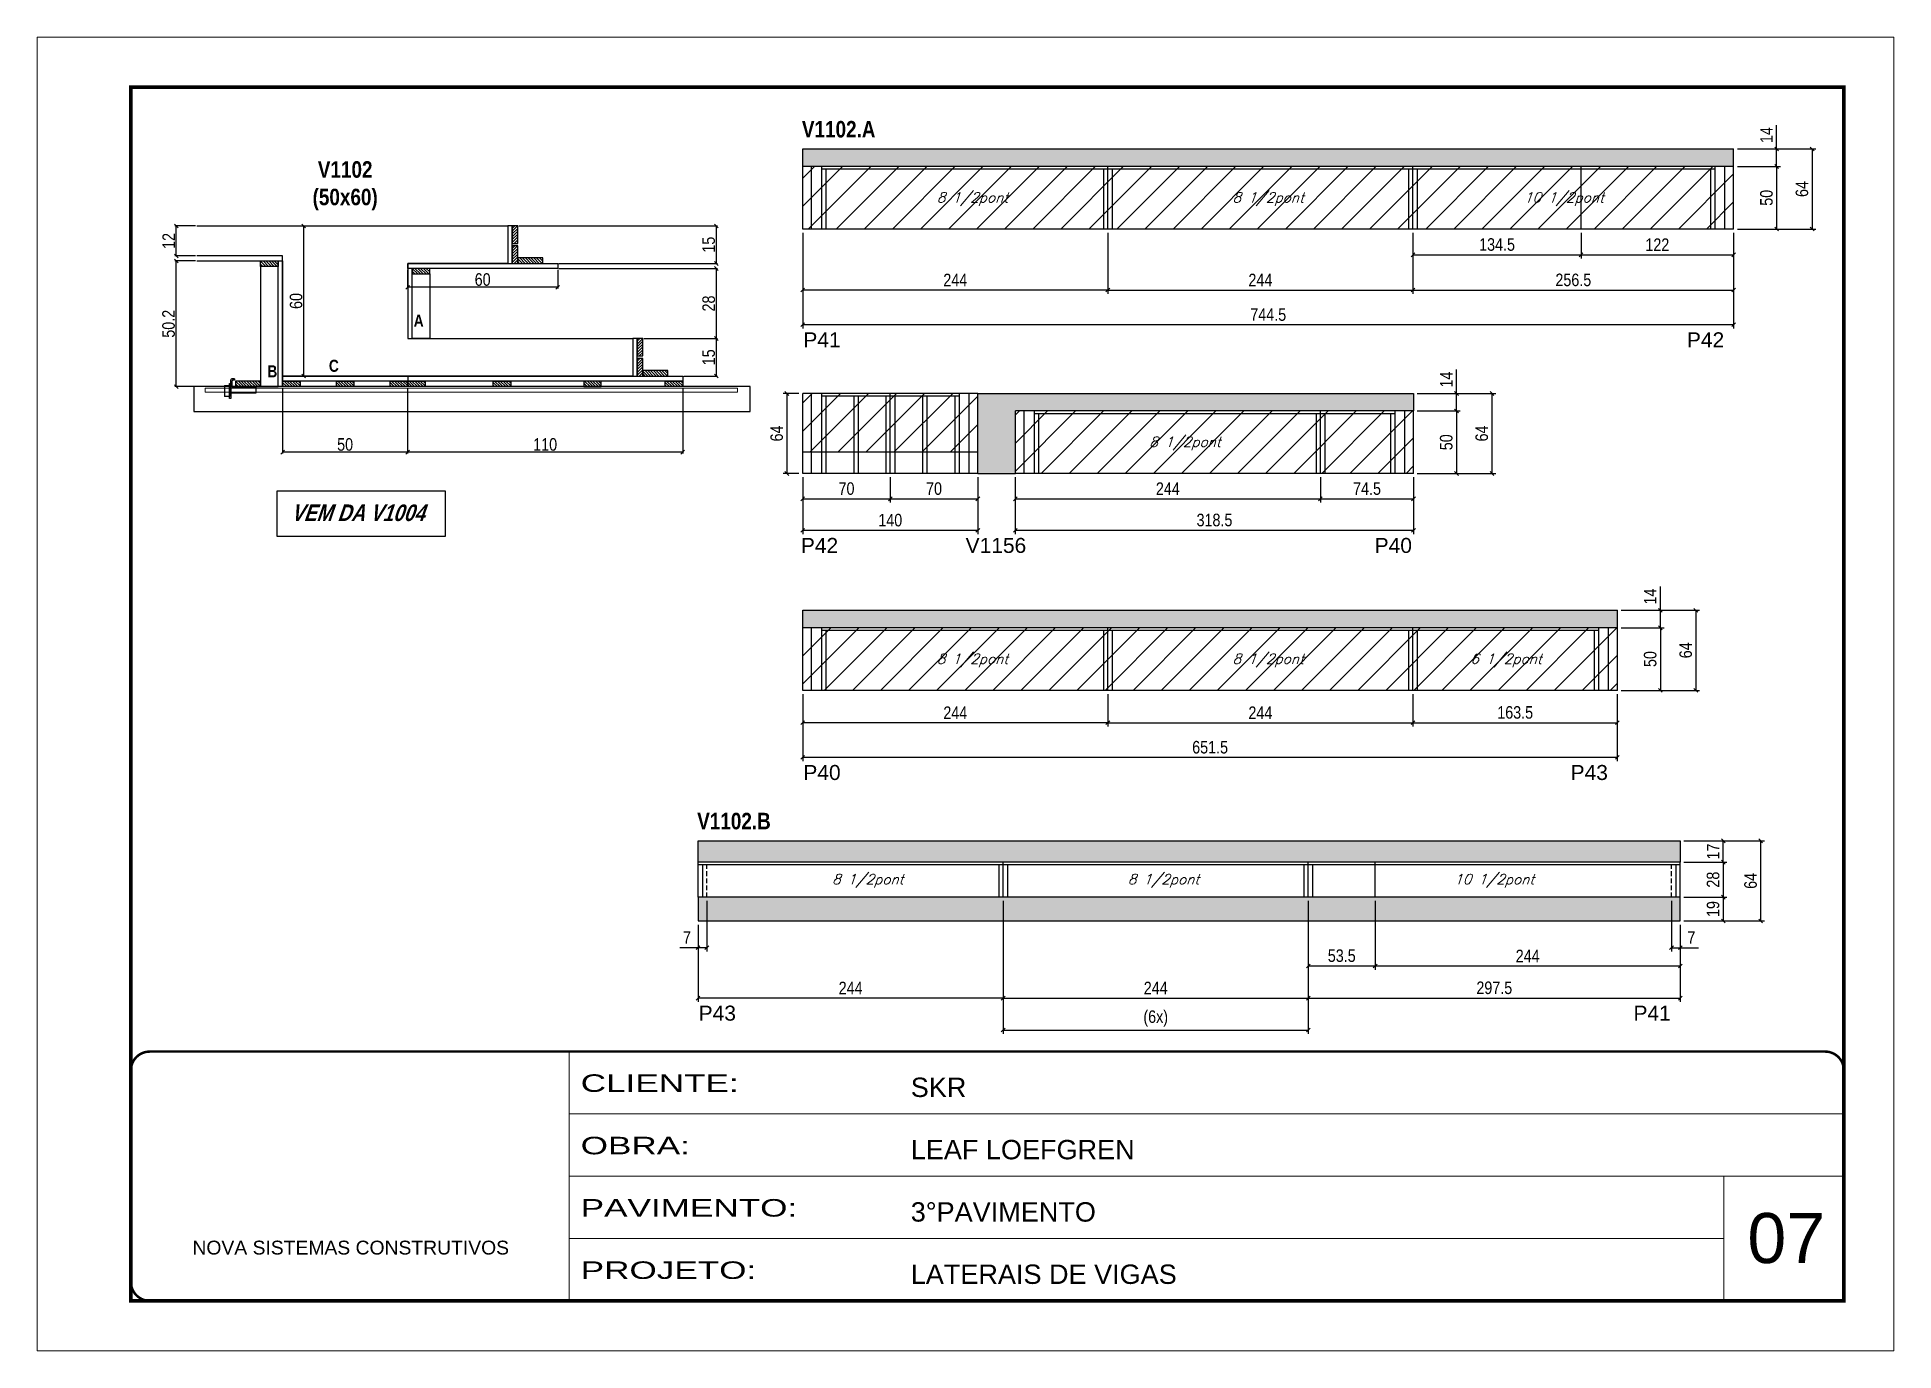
# Model space of a CAD drawing. Extents: x 3309 to 9563, y -2522 to 14608.
# Drawn here: x 6493 to 7978, y 12409 to 13459 of the extents above; entities that cross this region are included whole.
import ezdxf

# ---------------------------------------------------------------- set-up
doc = ezdxf.new("R2010")
doc.units = 0
for name, pattern in [('CONTINUO', [0]), ('DASHED', [0.75, 0.5, -0.25]), ('HIDDEN', [0.375, 0.25, -0.125])]:
    doc.linetypes.add(name, pattern=pattern)
for name, color, linetype in [('5', 5, 'Continuous'), ('barrote', 251, 'Continuous'), ('COTA', 241, 'Continuous'), ('detalhes', 4, 'Continuous'), ('NOMENCLATURA', 7, 'Continuous'), ('Painéis', 200, 'Continuous'), ('presilha', 1, 'Continuous'), ('SARR_2.2x10', 60, 'Continuous'), ('SARR_2.2x7', 40, 'Continuous'), ('SARR_3.5x7', 81, 'Continuous'), ('texto', 7, 'Continuous')]:
    doc.layers.add(name, color=color, linetype=linetype)
for name, color, linetype, lineweight in [('CARIMBO', 255, 'Continuous', 9), ('CONCRETO', 251, 'Continuous', 25), ('Folhas', 255, 'Continuous', 9), ('Hachura', 251, 'Continuous', 9), ('SARRAFO DE PRESSAO', 251, 'DASHED', 9), ('SCO-___-LAJ', 2, 'Continuous', 0)]:
    doc.layers.add(name, color=color, linetype=linetype, lineweight=lineweight)
doc.styles.add('ARIAL', font='arial.ttf')
doc.styles.add('COTA TECNICA', font='techl___.ttf', dxfattribs={"height": 10})
doc.styles.add('COTA TECNICA 2X', font='techl___.ttf', dxfattribs={"height": 10})
doc.styles.add('Romans', font='romans.shx')
doc.styles.get("Standard").update_dxf_attribs({"font": 'arial.ttf'})
doc.styles.add('TECNICA', font='techb___.ttf', dxfattribs={"height": 10})
doc.styles.add('Tecnologia', font='')
doc.styles.get('Tecnologia').set_extended_font_data('Forgotten Futurist')
doc.dimstyles.new('PAINEL', dxfattribs={"dimtxt": 10, "dimasz": 3, "dimexe": 3, "dimexo": 3, "dimgap": 3, "dimtad": 1, "dimdec": 1, "dimzin": 12, "dimdsep": 46, "dimtxsty": 'COTA TECNICA', "dimblk1": 'OBLIQUE', "dimblk2": 'OBLIQUE', "dimsah": 1, "dimcen": 0.9, "dimclrd": 4, "dimclre": 4, "dimclrt": 240, "dimadec": 1, "dimazin": 3, "dimtfac": 1, "dimtdec": 1, "dimtmove": 0, "dimatfit": 3, "dimfxl": 1, "dimtolj": 1, "dimtzin": 12, "dimarcsym": 0})
doc.dimstyles.new('SECAO', dxfattribs={"dimscale": 0.333333, "dimtxt": 5, "dimasz": 9, "dimexe": 3, "dimexo": 3, "dimgap": 3, "dimtad": 1, "dimdec": 1, "dimlfac": 0.5, "dimzin": 12, "dimdsep": 46, "dimtxsty": 'COTA TECNICA 2X', "dimblk1": 'OBLIQUE', "dimblk2": 'OBLIQUE', "dimsah": 1, "dimcen": 0.9, "dimclrd": 4, "dimclre": 4, "dimclrt": 240, "dimadec": 1, "dimazin": 3, "dimtfac": 1, "dimtdec": 1, "dimtmove": 0, "dimatfit": 3, "dimfxl": 1, "dimtolj": 1, "dimtzin": 12, "dimarcsym": 0})

msp = doc.modelspace()

# ---------------------------------------------------------------- texts
at = {"layer": '5', "linetype": 'Continuous'}
for s, rotation, p in [('P41', 0.00004, (7105.68, 13211.37, 0)), ('P42', 0.00004, (7812.34, 13211.37, 0)), ('P42', 359.99996, (7103.7, 13047.04, 0)), ('V1156', 359.99996, (7235.47, 13047.04, 0)), ('P40', 359.99996, (7562.61, 13047.04, 0)), ('P40', 0.00004, (7105.68, 12865.55, 0)), ('P43', 0.00004, (7719.34, 12865.55, 0)), ('P43', 0.00004, (7021.96, 12673.2, 0)), ('P41', 0.00004, (7769.61, 12673.2, 0))]:
    msp.add_text(s, height=12, rotation=rotation, dxfattribs=at).set_placement(p)
at = {"layer": 'CARIMBO', "style": 'ARIAL'}
msp.add_text('07', height=40, dxfattribs=at).set_placement((7860.73, 12479.43))
at = {"layer": 'detalhes', "style": 'TECNICA'}
for s, p in [('A', (6794.06, 13227.93)), ('B', (6676.96, 13187.4)), ('C', (6726.21, 13191.8))]:
    msp.add_text(s, height=9.6, dxfattribs=at).set_placement(p)
at = {"layer": 'NOMENCLATURA', "style": 'TECNICA'}
for s, p in [('V1102.A', (7104.52, 13379.09, 0)), ('V1102.B', (7020.79, 12826.12, 0))]:
    msp.add_text(s, height=13.2, dxfattribs=at).set_placement(p)
at = {"layer": 'NOMENCLATURA', "insert": (6739.23, 13360.14), "char_height": 13.2, "attachment_point": 2, "style": 'TECNICA'}
msp.add_mtext_dynamic_manual_height_columns('V1102\\P(50x60)', width=300.2766, gutter_width=1, heights=[0], dxfattribs=at)
at = {"layer": 'NOMENCLATURA', "insert": (6749.23, 13085.75), "char_height": 13.2, "width": 300.2766, "attachment_point": 2, "style": 'TECNICA'}
msp.add_mtext('{\\Q19;VEM DA V1004}', dxfattribs=at)
at = {"layer": 'texto', "color": 2, "char_height": 8, "attachment_point": 5, "style": 'Romans'}
for s, insert in [('{\\Q19;\\C256;8 1/2pont}', (7240.99, 13329.9, 0)), ('{\\Q19;\\C256;8 1/2pont}', (7477.49, 13329.9, 0)), ('{\\Q19;\\C256;10 1/2pont}', (7713.99, 13329.9, 0)), ('{\\Q19;\\C256;8 1/2pont}', (7410.99, 13134.54, 0)), ('{\\Q19;\\C256;8 1/2pont}', (7240.99, 12961.18, 0)), ('{\\Q19;\\C256;8 1/2pont}', (7477.49, 12961.18, 0)), ('{\\Q19;\\C256;6 1/2pont}', (7667.74, 12961.18, 0)), ('{\\Q19;\\C256;8 1/2pont}', (7157.26, 12784.93, 0)), ('{\\Q19;\\C256;8 1/2pont}', (7393.76, 12784.93, 0)), ('{\\Q19;\\C256;10 1/2pont}', (7658.26, 12784.93, 0))]:
    msp.add_mtext(s, dxfattribs=dict(at, insert=insert))

# ---------------------------------------------------------------- blocks, each defined once
blk = doc.blocks.new('9999999999')
at = {"color": 30, "linetype": 'CONTINUO'}
for p, q in [((98564.6, 34230.2), (98564.6, 34429.4)), ((98564.6, 34379.6), (99584, 34379.6)), ((98564.6, 34329.8), (99488, 34329.8)), ((99584, 34329.8), (99488, 34329.8)), ((99488, 34329.8), (99488, 34230.2)), ((98564.6, 34280), (99488, 34280))]:
    blk.add_line(p, q, dxfattribs=at)
at = {"color": 30, "linetype": 'CONTINUO', "const_width": 2}
blk.add_lwpolyline([(99584, 34230.2), (99584, 34414.4, 0.414214), (99569, 34429.4), (98229, 34429.4, 0.414214), (98214, 34414.4), (98214, 34245.2, 0.414214), (98229, 34230.2), (99584, 34230.2)], format="xyb", dxfattribs=at)
at = {"layer": 'Folhas'}
blk.add_lwpolyline([(98139, 34190.2), (99624, 34190.2), (99624, 35240.2), (98139, 35240.2)], close=True, dxfattribs=at)
at = {"layer": 'Folhas', "color": 30, "const_width": 3}
blk.add_lwpolyline([(98214, 34230.2), (99584, 34230.2), (99584, 35200.2), (98214, 35200.2)], close=True, dxfattribs=at)
at = {"color": 7, "linetype": 'Continuous', "ltscale": 5, "style": 'ARIAL'}
for s, height, p in [('SKR', 15.48, (98837.7, 34393.1)), ('LEAF LOEFGREN', 15.483, (98837.7, 34343.3)), ('3°PAVIMENTO', 15.483, (98837.7, 34293.5)), ('NOVA SISTEMAS CONSTRUTIVOS', 11.059, (98263.2, 34267.2)), ('LATERAIS DE VIGAS', 15.483, (98837.7, 34243.7))]:
    blk.add_text(s, height=height, dxfattribs=at).set_placement(p)
at = {"layer": 'Folhas', "color": 7, "style": 'Tecnologia', "width": 1.5}
for s, p in [('CLIENTE:', (98573.7, 34397.2)), ('OBRA:', (98573.7, 34347.3)), ('PAVIMENTO:', (98573.7, 34297.5)), ('PROJETO:', (98573.7, 34247.7))]:
    blk.add_text(s, height=14, dxfattribs=at).set_placement(p)
blk = doc.blocks.new('_Oblique')
at = {"color": 0, "linetype": 'ByBlock', "lineweight": -2}
blk.add_line((-0.5, -0.5), (0.5, 0.5), dxfattribs=at)
blk = doc.blocks.new('*D59')
at = {"layer": 'COTA', "color": 4, "linetype": 'ByBlock', "lineweight": -2, "transparency": 16777216}
for p, q in [((7105.2, 13302.9), (7105.2, 13254.1)), ((7349.2, 13302.9), (7349.2, 13254.1)), ((7349.2, 13257.1), (7105.2, 13257.1))]:
    blk.add_line(p, q, dxfattribs=at)
at = {"layer": 'Defpoints', "color": 0, "linetype": 'ByBlock', "transparency": 16777216}
for p in [(7105.2, 13305.9), (7349.2, 13305.9), (7105.2, 13257.1)]:
    blk.add_point(p, dxfattribs=at)
at = {"layer": 'COTA', "color": 4, "linetype": 'ByBlock', "lineweight": -2, "transparency": 16777216, "xscale": 3, "yscale": 3, "zscale": 3, "rotation": 180}
blk.add_blockref('_Oblique', (7105.2, 13257.1), dxfattribs=at)
at = {"layer": 'COTA', "color": 4, "linetype": 'ByBlock', "lineweight": -2, "transparency": 16777216, "xscale": 3, "yscale": 3, "zscale": 3}
blk.add_blockref('_Oblique', (7349.2, 13257.1), dxfattribs=at)
at = {"layer": 'COTA', "color": 240, "linetype": 'ByBlock', "transparency": 16777216, "insert": (7227.2, 13265.2), "char_height": 10, "attachment_point": 5, "style": 'COTA TECNICA'}
blk.add_mtext('\\A1;244', dxfattribs=at)
blk = doc.blocks.new('*D62')
at = {"layer": 'COTA', "color": 4, "linetype": 'ByBlock', "lineweight": -2, "transparency": 16777216}
for p, q in [((7105.2, 13302.9), (7105.2, 13226.4)), ((7849.7, 13302.9), (7849.7, 13226.4)), ((7849.7, 13229.4), (7105.2, 13229.4))]:
    blk.add_line(p, q, dxfattribs=at)
at = {"layer": 'Defpoints', "color": 0, "linetype": 'ByBlock', "transparency": 16777216}
for p in [(7105.2, 13305.9), (7849.7, 13305.9), (7105.2, 13229.4)]:
    blk.add_point(p, dxfattribs=at)
at = {"layer": 'COTA', "color": 4, "linetype": 'ByBlock', "lineweight": -2, "transparency": 16777216, "xscale": 3, "yscale": 3, "zscale": 3, "rotation": 180}
blk.add_blockref('_Oblique', (7105.2, 13229.4), dxfattribs=at)
at = {"layer": 'COTA', "color": 4, "linetype": 'ByBlock', "lineweight": -2, "transparency": 16777216, "xscale": 3, "yscale": 3, "zscale": 3}
blk.add_blockref('_Oblique', (7849.7, 13229.4), dxfattribs=at)
at = {"layer": 'COTA', "color": 240, "linetype": 'ByBlock', "transparency": 16777216, "insert": (7477.5, 13237.5), "char_height": 10, "attachment_point": 5, "style": 'COTA TECNICA'}
blk.add_mtext('\\A1;744.5', dxfattribs=at)
blk = doc.blocks.new('*D60')
at = {"layer": 'COTA', "color": 4, "lineweight": -2, "transparency": 16777216}
for p, q in [((7349.2, 13302.9), (7349.2, 13254.1)), ((7593.2, 13302.9), (7593.2, 13254.1)), ((7349.2, 13257.1), (7593.2, 13257.1))]:
    blk.add_line(p, q, dxfattribs=at)
at = {"layer": 'Defpoints', "color": 0, "transparency": 16777216}
for p in [(7349.2, 13305.9, 0), (7593.2, 13305.9, 0), (7593.2, 13257.1)]:
    blk.add_point(p, dxfattribs=at)
at = {"layer": 'COTA', "color": 4, "lineweight": -2, "transparency": 16777216, "xscale": 3, "yscale": 3, "zscale": 3, "rotation": 180}
blk.add_blockref('_Oblique', (7349.2, 13257.1), dxfattribs=at)
at = {"layer": 'COTA', "color": 4, "lineweight": -2, "transparency": 16777216, "xscale": 3, "yscale": 3, "zscale": 3}
blk.add_blockref('_Oblique', (7593.2, 13257.1), dxfattribs=at)
at = {"layer": 'COTA', "color": 240, "transparency": 16777216, "insert": (7471.2, 13265.2), "char_height": 10, "attachment_point": 5, "style": 'COTA TECNICA'}
blk.add_mtext('\\A1;244', dxfattribs=at)
blk = doc.blocks.new('*D61')
at = {"layer": 'COTA', "color": 4, "lineweight": -2, "transparency": 16777216}
for p, q in [((7852.7, 13369.9), (7915.5, 13369.9)), ((7912.5, 13369.9), (7912.5, 13305.9)), ((7852.7, 13305.9), (7915.5, 13305.9))]:
    blk.add_line(p, q, dxfattribs=at)
at = {"layer": 'Defpoints', "color": 0, "transparency": 16777216}
for p in [(7849.7, 13369.9, 0), (7849.7, 13305.9, 0), (7912.5, 13305.9)]:
    blk.add_point(p, dxfattribs=at)
at = {"layer": 'COTA', "color": 4, "lineweight": -2, "transparency": 16777216, "xscale": 3, "yscale": 3, "zscale": 3}
for p, rotation in [((7912.5, 13369.9), 90), ((7912.5, 13305.9), 270)]:
    blk.add_blockref('_Oblique', p, dxfattribs=dict(at, rotation=rotation))
at = {"layer": 'COTA', "color": 240, "transparency": 16777216, "insert": (7904.4, 13337.9), "char_height": 10, "attachment_point": 5, "rotation": 90, "style": 'COTA TECNICA'}
blk.add_mtext('\\A1;64', dxfattribs=at)
blk = doc.blocks.new('*D63')
at = {"layer": 'COTA', "color": 4, "lineweight": -2, "transparency": 16777216}
for p, q in [((7593.2, 13302.9), (7593.2, 13254.1)), ((7849.7, 13302.9), (7849.7, 13254.1)), ((7593.2, 13257.1), (7849.7, 13257.1))]:
    blk.add_line(p, q, dxfattribs=at)
at = {"layer": 'Defpoints', "color": 0, "transparency": 16777216}
for p in [(7593.2, 13305.9, 0), (7849.7, 13305.9, 0), (7849.7, 13257.1)]:
    blk.add_point(p, dxfattribs=at)
at = {"layer": 'COTA', "color": 4, "lineweight": -2, "transparency": 16777216, "xscale": 3, "yscale": 3, "zscale": 3, "rotation": 180}
blk.add_blockref('_Oblique', (7593.2, 13257.1), dxfattribs=at)
at = {"layer": 'COTA', "color": 4, "lineweight": -2, "transparency": 16777216, "xscale": 3, "yscale": 3, "zscale": 3}
blk.add_blockref('_Oblique', (7849.7, 13257.1), dxfattribs=at)
at = {"layer": 'COTA', "color": 240, "transparency": 16777216, "insert": (7721.5, 13265.2), "char_height": 10, "attachment_point": 5, "style": 'COTA TECNICA'}
blk.add_mtext('\\A1;256.5', dxfattribs=at)
blk = doc.blocks.new('*D64')
at = {"layer": 'COTA', "color": 4, "lineweight": -2, "transparency": 16777216}
for p, q in [((7852.7, 13355.9), (7887.1, 13355.9)), ((7884.1, 13355.9), (7884.1, 13305.9)), ((7852.7, 13305.9), (7887.1, 13305.9))]:
    blk.add_line(p, q, dxfattribs=at)
at = {"layer": 'Defpoints', "color": 0, "transparency": 16777216}
for p in [(7849.7, 13355.9, 0), (7849.7, 13305.9, 0), (7884.1, 13305.9)]:
    blk.add_point(p, dxfattribs=at)
at = {"layer": 'COTA', "color": 4, "lineweight": -2, "transparency": 16777216, "xscale": 3, "yscale": 3, "zscale": 3}
for p, rotation in [((7884.1, 13355.9), 90), ((7884.1, 13305.9), 270)]:
    blk.add_blockref('_Oblique', p, dxfattribs=dict(at, rotation=rotation))
at = {"layer": 'COTA', "color": 240, "transparency": 16777216, "insert": (7876, 13330.9), "char_height": 10, "attachment_point": 5, "rotation": 90, "style": 'COTA TECNICA'}
blk.add_mtext('\\A1;50', dxfattribs=at)
blk = doc.blocks.new('*D65')
at = {"layer": 'COTA', "color": 4, "lineweight": -2, "transparency": 16777216}
for p, q in [((7884.1, 13369.9), (7884.1, 13389)), ((7852.7, 13369.9), (7887.1, 13369.9)), ((7884.1, 13355.9), (7884.1, 13369.9)), ((7852.7, 13355.9), (7887.1, 13355.9))]:
    blk.add_line(p, q, dxfattribs=at)
at = {"layer": 'Defpoints', "color": 0, "transparency": 16777216}
for p in [(7849.7, 13369.9, 0), (7884.1, 13369.9), (7849.7, 13355.9, 0)]:
    blk.add_point(p, dxfattribs=at)
at = {"layer": 'COTA', "color": 4, "lineweight": -2, "transparency": 16777216, "xscale": 3, "yscale": 3, "zscale": 3}
for p, rotation in [((7884.1, 13369.9), 90), ((7884.1, 13355.9), 270)]:
    blk.add_blockref('_Oblique', p, dxfattribs=dict(at, rotation=rotation))
at = {"layer": 'COTA', "color": 240, "transparency": 16777216, "insert": (7876, 13381), "char_height": 10, "attachment_point": 5, "rotation": 90, "style": 'COTA TECNICA'}
blk.add_mtext('\\A1;14', dxfattribs=at)
blk = doc.blocks.new('*D66')
at = {"layer": 'COTA', "color": 4, "lineweight": -2, "transparency": 16777216}
for p, q in [((7593.2, 13302.9), (7593.2, 13282.3)), ((7727.7, 13302.9), (7727.7, 13282.3)), ((7593.2, 13285.3), (7727.7, 13285.3))]:
    blk.add_line(p, q, dxfattribs=at)
at = {"layer": 'Defpoints', "color": 0, "transparency": 16777216}
for p in [(7593.2, 13305.9, 0), (7727.7, 13305.9, 0), (7727.7, 13285.3)]:
    blk.add_point(p, dxfattribs=at)
at = {"layer": 'COTA', "color": 4, "lineweight": -2, "transparency": 16777216, "xscale": 3, "yscale": 3, "zscale": 3, "rotation": 180}
blk.add_blockref('_Oblique', (7593.2, 13285.3), dxfattribs=at)
at = {"layer": 'COTA', "color": 4, "lineweight": -2, "transparency": 16777216, "xscale": 3, "yscale": 3, "zscale": 3}
blk.add_blockref('_Oblique', (7727.7, 13285.3), dxfattribs=at)
at = {"layer": 'COTA', "color": 240, "transparency": 16777216, "insert": (7660.5, 13293.5), "char_height": 10, "attachment_point": 5, "style": 'COTA TECNICA'}
blk.add_mtext('\\A1;134.5', dxfattribs=at)
blk = doc.blocks.new('*D67')
at = {"layer": 'COTA', "color": 4, "lineweight": -2, "transparency": 16777216}
for p, q in [((7727.7, 13302.9), (7727.7, 13282.3)), ((7849.7, 13302.9), (7849.7, 13282.3)), ((7727.7, 13285.3), (7849.7, 13285.3))]:
    blk.add_line(p, q, dxfattribs=at)
at = {"layer": 'Defpoints', "color": 0, "transparency": 16777216}
for p in [(7727.7, 13305.9, 0), (7849.7, 13305.9, 0), (7849.7, 13285.3)]:
    blk.add_point(p, dxfattribs=at)
at = {"layer": 'COTA', "color": 4, "lineweight": -2, "transparency": 16777216, "xscale": 3, "yscale": 3, "zscale": 3, "rotation": 180}
blk.add_blockref('_Oblique', (7727.7, 13285.3), dxfattribs=at)
at = {"layer": 'COTA', "color": 4, "lineweight": -2, "transparency": 16777216, "xscale": 3, "yscale": 3, "zscale": 3}
blk.add_blockref('_Oblique', (7849.7, 13285.3), dxfattribs=at)
at = {"layer": 'COTA', "color": 240, "transparency": 16777216, "insert": (7788.7, 13293.4), "char_height": 10, "attachment_point": 5, "style": 'COTA TECNICA'}
blk.add_mtext('\\A1;122', dxfattribs=at)
blk = doc.blocks.new('*D71')
at = {"layer": 'COTA', "color": 4, "linetype": 'ByBlock', "lineweight": -2, "transparency": 16777216}
for p, q in [((7105.2, 13107.5), (7105.2, 13062.1)), ((7245.2, 13107.5), (7245.2, 13062.1)), ((7245.2, 13065.1), (7105.2, 13065.1))]:
    blk.add_line(p, q, dxfattribs=at)
at = {"layer": 'Defpoints', "color": 0, "linetype": 'ByBlock', "transparency": 16777216}
for p in [(7105.2, 13110.5), (7245.2, 13110.5), (7105.2, 13065.1)]:
    blk.add_point(p, dxfattribs=at)
at = {"layer": 'COTA', "color": 4, "linetype": 'ByBlock', "lineweight": -2, "transparency": 16777216, "xscale": 3, "yscale": 3, "zscale": 3, "rotation": 180}
blk.add_blockref('_Oblique', (7105.2, 13065.1), dxfattribs=at)
at = {"layer": 'COTA', "color": 4, "linetype": 'ByBlock', "lineweight": -2, "transparency": 16777216, "xscale": 3, "yscale": 3, "zscale": 3}
blk.add_blockref('_Oblique', (7245.2, 13065.1), dxfattribs=at)
at = {"layer": 'COTA', "color": 240, "linetype": 'ByBlock', "transparency": 16777216, "insert": (7175.2, 13073.2), "char_height": 10, "attachment_point": 5, "style": 'COTA TECNICA'}
blk.add_mtext('\\A1;140', dxfattribs=at)
blk = doc.blocks.new('*D72')
at = {"layer": 'COTA', "color": 4, "lineweight": -2, "transparency": 16777216}
for p, q in [((7105.2, 13107.5), (7105.2, 13087.3)), ((7175.2, 13107.5), (7175.2, 13087.3)), ((7105.2, 13090.3), (7175.2, 13090.3))]:
    blk.add_line(p, q, dxfattribs=at)
at = {"layer": 'Defpoints', "color": 0, "transparency": 16777216}
for p in [(7105.2, 13110.5), (7175.2, 13110.5), (7175.2, 13090.3)]:
    blk.add_point(p, dxfattribs=at)
at = {"layer": 'COTA', "color": 4, "lineweight": -2, "transparency": 16777216, "xscale": 3, "yscale": 3, "zscale": 3, "rotation": 180}
blk.add_blockref('_Oblique', (7105.2, 13090.3), dxfattribs=at)
at = {"layer": 'COTA', "color": 4, "lineweight": -2, "transparency": 16777216, "xscale": 3, "yscale": 3, "zscale": 3}
blk.add_blockref('_Oblique', (7175.2, 13090.3), dxfattribs=at)
at = {"layer": 'COTA', "color": 240, "transparency": 16777216, "insert": (7140.2, 13098.4), "char_height": 10, "attachment_point": 5, "style": 'COTA TECNICA'}
blk.add_mtext('\\A1;70', dxfattribs=at)
blk = doc.blocks.new('*D73')
at = {"layer": 'COTA', "color": 4, "lineweight": -2, "transparency": 16777216}
for p, q in [((7175.2, 13107.5), (7175.2, 13087.3)), ((7245.2, 13107.5), (7245.2, 13087.3)), ((7175.2, 13090.3), (7245.2, 13090.3))]:
    blk.add_line(p, q, dxfattribs=at)
at = {"layer": 'Defpoints', "color": 0, "transparency": 16777216}
for p in [(7175.2, 13110.5), (7245.2, 13110.5), (7245.2, 13090.3)]:
    blk.add_point(p, dxfattribs=at)
at = {"layer": 'COTA', "color": 4, "lineweight": -2, "transparency": 16777216, "xscale": 3, "yscale": 3, "zscale": 3, "rotation": 180}
blk.add_blockref('_Oblique', (7175.2, 13090.3), dxfattribs=at)
at = {"layer": 'COTA', "color": 4, "lineweight": -2, "transparency": 16777216, "xscale": 3, "yscale": 3, "zscale": 3}
blk.add_blockref('_Oblique', (7245.2, 13090.3), dxfattribs=at)
at = {"layer": 'COTA', "color": 240, "transparency": 16777216, "insert": (7210.2, 13098.4), "char_height": 10, "attachment_point": 5, "style": 'COTA TECNICA'}
blk.add_mtext('\\A1;70', dxfattribs=at)
blk = doc.blocks.new('*D74')
at = {"layer": 'COTA', "color": 4, "linetype": 'ByBlock', "lineweight": -2, "transparency": 16777216}
for p, q in [((7275.2, 13107.5), (7275.2, 13062.1)), ((7593.7, 13107.5), (7593.7, 13062.1)), ((7593.7, 13065.1), (7275.2, 13065.1))]:
    blk.add_line(p, q, dxfattribs=at)
at = {"layer": 'Defpoints', "color": 0, "linetype": 'ByBlock', "transparency": 16777216}
for p in [(7275.2, 13110.5), (7593.7, 13110.5), (7275.2, 13065.1)]:
    blk.add_point(p, dxfattribs=at)
at = {"layer": 'COTA', "color": 4, "linetype": 'ByBlock', "lineweight": -2, "transparency": 16777216, "xscale": 3, "yscale": 3, "zscale": 3, "rotation": 180}
blk.add_blockref('_Oblique', (7275.2, 13065.1), dxfattribs=at)
at = {"layer": 'COTA', "color": 4, "linetype": 'ByBlock', "lineweight": -2, "transparency": 16777216, "xscale": 3, "yscale": 3, "zscale": 3}
blk.add_blockref('_Oblique', (7593.7, 13065.1), dxfattribs=at)
at = {"layer": 'COTA', "color": 240, "linetype": 'ByBlock', "transparency": 16777216, "insert": (7434.5, 13073.3), "char_height": 10, "attachment_point": 5, "style": 'COTA TECNICA'}
blk.add_mtext('\\A1;318.5', dxfattribs=at)
blk = doc.blocks.new('*D75')
at = {"layer": 'COTA', "color": 4, "lineweight": -2, "transparency": 16777216}
for p, q in [((7275.2, 13107.5), (7275.2, 13087.3)), ((7519.2, 13107.5), (7519.2, 13087.3)), ((7275.2, 13090.3), (7519.2, 13090.3))]:
    blk.add_line(p, q, dxfattribs=at)
at = {"layer": 'Defpoints', "color": 0, "transparency": 16777216}
for p in [(7275.2, 13110.5), (7519.2, 13110.5), (7519.2, 13090.3)]:
    blk.add_point(p, dxfattribs=at)
at = {"layer": 'COTA', "color": 4, "lineweight": -2, "transparency": 16777216, "xscale": 3, "yscale": 3, "zscale": 3, "rotation": 180}
blk.add_blockref('_Oblique', (7275.2, 13090.3), dxfattribs=at)
at = {"layer": 'COTA', "color": 4, "lineweight": -2, "transparency": 16777216, "xscale": 3, "yscale": 3, "zscale": 3}
blk.add_blockref('_Oblique', (7519.2, 13090.3), dxfattribs=at)
at = {"layer": 'COTA', "color": 240, "transparency": 16777216, "insert": (7397.2, 13098.4), "char_height": 10, "attachment_point": 5, "style": 'COTA TECNICA'}
blk.add_mtext('\\A1;244', dxfattribs=at)
blk = doc.blocks.new('*D76')
at = {"layer": 'COTA', "color": 4, "lineweight": -2, "transparency": 16777216}
for p, q in [((7519.2, 13107.5), (7519.2, 13087.3)), ((7593.7, 13107.5), (7593.7, 13087.3)), ((7519.2, 13090.3), (7593.7, 13090.3))]:
    blk.add_line(p, q, dxfattribs=at)
at = {"layer": 'Defpoints', "color": 0, "transparency": 16777216}
for p in [(7519.2, 13110.5), (7593.7, 13110.5), (7593.7, 13090.3)]:
    blk.add_point(p, dxfattribs=at)
at = {"layer": 'COTA', "color": 4, "lineweight": -2, "transparency": 16777216, "xscale": 3, "yscale": 3, "zscale": 3, "rotation": 180}
blk.add_blockref('_Oblique', (7519.2, 13090.3), dxfattribs=at)
at = {"layer": 'COTA', "color": 4, "lineweight": -2, "transparency": 16777216, "xscale": 3, "yscale": 3, "zscale": 3}
blk.add_blockref('_Oblique', (7593.7, 13090.3), dxfattribs=at)
at = {"layer": 'COTA', "color": 240, "transparency": 16777216, "insert": (7556.5, 13098.4), "char_height": 10, "attachment_point": 5, "style": 'COTA TECNICA'}
blk.add_mtext('\\A1;74.5', dxfattribs=at)
blk = doc.blocks.new('*D68')
at = {"layer": 'COTA', "color": 4, "lineweight": -2, "transparency": 16777216}
for p, q in [((7596.7, 13174.5), (7659.4, 13174.5)), ((7656.4, 13174.5), (7656.4, 13110.5)), ((7596.7, 13110.5), (7659.4, 13110.5))]:
    blk.add_line(p, q, dxfattribs=at)
at = {"layer": 'Defpoints', "color": 0, "transparency": 16777216}
for p in [(7593.7, 13174.5, 0), (7593.7, 13110.5, 0), (7656.4, 13110.5)]:
    blk.add_point(p, dxfattribs=at)
at = {"layer": 'COTA', "color": 4, "lineweight": -2, "transparency": 16777216, "xscale": 3, "yscale": 3, "zscale": 3}
for p, rotation in [((7656.4, 13174.5), 90), ((7656.4, 13110.5), 270)]:
    blk.add_blockref('_Oblique', p, dxfattribs=dict(at, rotation=rotation))
at = {"layer": 'COTA', "color": 240, "transparency": 16777216, "insert": (7648.3, 13142.5), "char_height": 10, "attachment_point": 5, "rotation": 90, "style": 'COTA TECNICA'}
blk.add_mtext('\\A1;64', dxfattribs=at)
blk = doc.blocks.new('*D69')
at = {"layer": 'COTA', "color": 4, "lineweight": -2, "transparency": 16777216}
for p, q in [((7596.7, 13160.5), (7631.1, 13160.5)), ((7628.1, 13160.5), (7628.1, 13110.5)), ((7596.7, 13110.5), (7631.1, 13110.5))]:
    blk.add_line(p, q, dxfattribs=at)
at = {"layer": 'Defpoints', "color": 0, "transparency": 16777216}
for p in [(7593.7, 13160.5, 0), (7593.7, 13110.5, 0), (7628.1, 13110.5)]:
    blk.add_point(p, dxfattribs=at)
at = {"layer": 'COTA', "color": 4, "lineweight": -2, "transparency": 16777216, "xscale": 3, "yscale": 3, "zscale": 3}
for p, rotation in [((7628.1, 13160.5), 90), ((7628.1, 13110.5), 270)]:
    blk.add_blockref('_Oblique', p, dxfattribs=dict(at, rotation=rotation))
at = {"layer": 'COTA', "color": 240, "transparency": 16777216, "insert": (7619.9, 13135.5), "char_height": 10, "attachment_point": 5, "rotation": 90, "style": 'COTA TECNICA'}
blk.add_mtext('\\A1;50', dxfattribs=at)
blk = doc.blocks.new('*D70')
at = {"layer": 'COTA', "color": 4, "lineweight": -2, "transparency": 16777216}
for p, q in [((7628.1, 13174.5), (7628.1, 13193.7)), ((7596.7, 13174.5), (7631.1, 13174.5)), ((7628.1, 13160.5), (7628.1, 13174.5)), ((7596.7, 13160.5), (7631.1, 13160.5))]:
    blk.add_line(p, q, dxfattribs=at)
at = {"layer": 'Defpoints', "color": 0, "transparency": 16777216}
for p in [(7593.7, 13174.5, 0), (7628.1, 13174.5), (7593.7, 13160.5, 0)]:
    blk.add_point(p, dxfattribs=at)
at = {"layer": 'COTA', "color": 4, "lineweight": -2, "transparency": 16777216, "xscale": 3, "yscale": 3, "zscale": 3}
for p, rotation in [((7628.1, 13174.5), 90), ((7628.1, 13160.5), 270)]:
    blk.add_blockref('_Oblique', p, dxfattribs=dict(at, rotation=rotation))
at = {"layer": 'COTA', "color": 240, "transparency": 16777216, "insert": (7620, 13185.6), "char_height": 10, "attachment_point": 5, "rotation": 90, "style": 'COTA TECNICA'}
blk.add_mtext('\\A1;14', dxfattribs=at)
blk = doc.blocks.new('*D77')
at = {"layer": 'COTA', "color": 4, "lineweight": -2, "transparency": 16777216}
for p, q in [((7102.2, 13174.5), (7089.5, 13174.5)), ((7092.5, 13174.5), (7092.5, 13110.5)), ((7102.2, 13110.5), (7089.5, 13110.5))]:
    blk.add_line(p, q, dxfattribs=at)
at = {"layer": 'Defpoints', "color": 0, "transparency": 16777216}
for p in [(7105.2, 13174.5, 0), (7092.5, 13110.5), (7105.2, 13110.5, 0)]:
    blk.add_point(p, dxfattribs=at)
at = {"layer": 'COTA', "color": 4, "lineweight": -2, "transparency": 16777216, "xscale": 3, "yscale": 3, "zscale": 3}
for p, rotation in [((7092.5, 13174.5), 90), ((7092.5, 13110.5), 270)]:
    blk.add_blockref('_Oblique', p, dxfattribs=dict(at, rotation=rotation))
at = {"layer": 'COTA', "color": 240, "transparency": 16777216, "insert": (7084.4, 13142.5), "char_height": 10, "attachment_point": 5, "rotation": 90, "style": 'COTA TECNICA'}
blk.add_mtext('\\A1;64', dxfattribs=at)
blk = doc.blocks.new('*D79')
at = {"layer": 'COTA', "color": 4, "linetype": 'ByBlock', "lineweight": -2, "transparency": 16777216}
for p, q in [((7105.2, 12934.2), (7105.2, 12908.3)), ((7349.2, 12934.2), (7349.2, 12908.3)), ((7349.2, 12911.3), (7105.2, 12911.3))]:
    blk.add_line(p, q, dxfattribs=at)
at = {"layer": 'Defpoints', "color": 0, "linetype": 'ByBlock', "transparency": 16777216}
for p in [(7105.2, 12937.2), (7349.2, 12937.2), (7105.2, 12911.3)]:
    blk.add_point(p, dxfattribs=at)
at = {"layer": 'COTA', "color": 4, "linetype": 'ByBlock', "lineweight": -2, "transparency": 16777216, "xscale": 3, "yscale": 3, "zscale": 3, "rotation": 180}
blk.add_blockref('_Oblique', (7105.2, 12911.3), dxfattribs=at)
at = {"layer": 'COTA', "color": 4, "linetype": 'ByBlock', "lineweight": -2, "transparency": 16777216, "xscale": 3, "yscale": 3, "zscale": 3}
blk.add_blockref('_Oblique', (7349.2, 12911.3), dxfattribs=at)
at = {"layer": 'COTA', "color": 240, "linetype": 'ByBlock', "transparency": 16777216, "insert": (7227.2, 12919.3), "char_height": 10, "attachment_point": 5, "style": 'COTA TECNICA'}
blk.add_mtext('\\A1;244', dxfattribs=at)
blk = doc.blocks.new('*D82')
at = {"layer": 'COTA', "color": 4, "linetype": 'ByBlock', "lineweight": -2, "transparency": 16777216}
for p, q in [((7105.2, 12934.2), (7105.2, 12880.6)), ((7756.7, 12934.2), (7756.7, 12880.6)), ((7756.7, 12883.6), (7105.2, 12883.6))]:
    blk.add_line(p, q, dxfattribs=at)
at = {"layer": 'Defpoints', "color": 0, "linetype": 'ByBlock', "transparency": 16777216}
for p in [(7105.2, 12937.2), (7756.7, 12937.2), (7105.2, 12883.6)]:
    blk.add_point(p, dxfattribs=at)
at = {"layer": 'COTA', "color": 4, "linetype": 'ByBlock', "lineweight": -2, "transparency": 16777216, "xscale": 3, "yscale": 3, "zscale": 3, "rotation": 180}
blk.add_blockref('_Oblique', (7105.2, 12883.6), dxfattribs=at)
at = {"layer": 'COTA', "color": 4, "linetype": 'ByBlock', "lineweight": -2, "transparency": 16777216, "xscale": 3, "yscale": 3, "zscale": 3}
blk.add_blockref('_Oblique', (7756.7, 12883.6), dxfattribs=at)
at = {"layer": 'COTA', "color": 240, "linetype": 'ByBlock', "transparency": 16777216, "insert": (7431, 12891.7), "char_height": 10, "attachment_point": 5, "style": 'COTA TECNICA'}
blk.add_mtext('\\A1;651.5', dxfattribs=at)
blk = doc.blocks.new('*D80')
at = {"layer": 'COTA', "color": 4, "lineweight": -2, "transparency": 16777216}
for p, q in [((7349.2, 12934.2), (7349.2, 12908.3)), ((7593.2, 12934.2), (7593.2, 12908.3)), ((7349.2, 12911.3), (7593.2, 12911.3))]:
    blk.add_line(p, q, dxfattribs=at)
at = {"layer": 'Defpoints', "color": 0, "transparency": 16777216}
for p in [(7349.2, 12937.2, 0), (7593.2, 12937.2, 0), (7593.2, 12911.3)]:
    blk.add_point(p, dxfattribs=at)
at = {"layer": 'COTA', "color": 4, "lineweight": -2, "transparency": 16777216, "xscale": 3, "yscale": 3, "zscale": 3, "rotation": 180}
blk.add_blockref('_Oblique', (7349.2, 12911.3), dxfattribs=at)
at = {"layer": 'COTA', "color": 4, "lineweight": -2, "transparency": 16777216, "xscale": 3, "yscale": 3, "zscale": 3}
blk.add_blockref('_Oblique', (7593.2, 12911.3), dxfattribs=at)
at = {"layer": 'COTA', "color": 240, "transparency": 16777216, "insert": (7471.2, 12919.3), "char_height": 10, "attachment_point": 5, "style": 'COTA TECNICA'}
blk.add_mtext('\\A1;244', dxfattribs=at)
blk = doc.blocks.new('*D81')
at = {"layer": 'COTA', "color": 4, "lineweight": -2, "transparency": 16777216}
for p, q in [((7759.7, 13001.2), (7822.5, 13001.2)), ((7819.5, 13001.2), (7819.5, 12937.2)), ((7759.7, 12937.2), (7822.5, 12937.2))]:
    blk.add_line(p, q, dxfattribs=at)
at = {"layer": 'Defpoints', "color": 0, "transparency": 16777216}
for p in [(7756.7, 13001.2, 0), (7756.7, 12937.2, 0), (7819.5, 12937.2)]:
    blk.add_point(p, dxfattribs=at)
at = {"layer": 'COTA', "color": 4, "lineweight": -2, "transparency": 16777216, "xscale": 3, "yscale": 3, "zscale": 3}
for p, rotation in [((7819.5, 13001.2), 90), ((7819.5, 12937.2), 270)]:
    blk.add_blockref('_Oblique', p, dxfattribs=dict(at, rotation=rotation))
at = {"layer": 'COTA', "color": 240, "transparency": 16777216, "insert": (7811.4, 12969.2), "char_height": 10, "attachment_point": 5, "rotation": 90, "style": 'COTA TECNICA'}
blk.add_mtext('\\A1;64', dxfattribs=at)
blk = doc.blocks.new('*D83')
at = {"layer": 'COTA', "color": 4, "lineweight": -2, "transparency": 16777216}
for p, q in [((7593.2, 12934.2), (7593.2, 12908.3)), ((7756.7, 12934.2), (7756.7, 12908.3)), ((7593.2, 12911.3), (7756.7, 12911.3))]:
    blk.add_line(p, q, dxfattribs=at)
at = {"layer": 'Defpoints', "color": 0, "transparency": 16777216}
for p in [(7593.2, 12937.2, 0), (7756.7, 12937.2, 0), (7756.7, 12911.3)]:
    blk.add_point(p, dxfattribs=at)
at = {"layer": 'COTA', "color": 4, "lineweight": -2, "transparency": 16777216, "xscale": 3, "yscale": 3, "zscale": 3, "rotation": 180}
blk.add_blockref('_Oblique', (7593.2, 12911.3), dxfattribs=at)
at = {"layer": 'COTA', "color": 4, "lineweight": -2, "transparency": 16777216, "xscale": 3, "yscale": 3, "zscale": 3}
blk.add_blockref('_Oblique', (7756.7, 12911.3), dxfattribs=at)
at = {"layer": 'COTA', "color": 240, "transparency": 16777216, "insert": (7675, 12919.5), "char_height": 10, "attachment_point": 5, "style": 'COTA TECNICA'}
blk.add_mtext('\\A1;163.5', dxfattribs=at)
blk = doc.blocks.new('*D84')
at = {"layer": 'COTA', "color": 4, "lineweight": -2, "transparency": 16777216}
for p, q in [((7759.7, 12987.2), (7794.1, 12987.2)), ((7791.1, 12987.2), (7791.1, 12937.2)), ((7759.7, 12937.2), (7794.1, 12937.2))]:
    blk.add_line(p, q, dxfattribs=at)
at = {"layer": 'Defpoints', "color": 0, "transparency": 16777216}
for p in [(7756.7, 12987.2, 0), (7756.7, 12937.2, 0), (7791.1, 12937.2)]:
    blk.add_point(p, dxfattribs=at)
at = {"layer": 'COTA', "color": 4, "lineweight": -2, "transparency": 16777216, "xscale": 3, "yscale": 3, "zscale": 3}
for p, rotation in [((7791.1, 12987.2), 90), ((7791.1, 12937.2), 270)]:
    blk.add_blockref('_Oblique', p, dxfattribs=dict(at, rotation=rotation))
at = {"layer": 'COTA', "color": 240, "transparency": 16777216, "insert": (7783, 12962.2), "char_height": 10, "attachment_point": 5, "rotation": 90, "style": 'COTA TECNICA'}
blk.add_mtext('\\A1;50', dxfattribs=at)
blk = doc.blocks.new('*D85')
at = {"layer": 'COTA', "color": 4, "lineweight": -2, "transparency": 16777216}
for p, q in [((7791.1, 13001.2), (7791.1, 13020.3)), ((7759.7, 13001.2), (7794.1, 13001.2)), ((7791.1, 12987.2), (7791.1, 13001.2)), ((7759.7, 12987.2), (7794.1, 12987.2))]:
    blk.add_line(p, q, dxfattribs=at)
at = {"layer": 'Defpoints', "color": 0, "transparency": 16777216}
for p in [(7756.7, 13001.2, 0), (7791.1, 13001.2), (7756.7, 12987.2, 0)]:
    blk.add_point(p, dxfattribs=at)
at = {"layer": 'COTA', "color": 4, "lineweight": -2, "transparency": 16777216, "xscale": 3, "yscale": 3, "zscale": 3}
for p, rotation in [((7791.1, 13001.2), 90), ((7791.1, 12987.2), 270)]:
    blk.add_blockref('_Oblique', p, dxfattribs=dict(at, rotation=rotation))
at = {"layer": 'COTA', "color": 240, "transparency": 16777216, "insert": (7783, 13012.2), "char_height": 10, "attachment_point": 5, "rotation": 90, "style": 'COTA TECNICA'}
blk.add_mtext('\\A1;14', dxfattribs=at)
blk = doc.blocks.new('*D2798')
at = {"layer": 'COTA', "color": 4, "lineweight": -2, "transparency": 16777216}
for p, q in [((6690.2, 13308.4), (6707.1, 13308.4)), ((6706.1, 13188.4), (6706.1, 13308.4)), ((6690.2, 13188.4), (6707.1, 13188.4))]:
    blk.add_line(p, q, dxfattribs=at)
at = {"layer": 'Defpoints', "color": 0, "transparency": 16777216}
for p in [(6689.2, 13308.4), (6706.1, 13308.4), (6689.2, 13188.4)]:
    blk.add_point(p, dxfattribs=at)
at = {"layer": 'COTA', "color": 4, "lineweight": -2, "transparency": 16777216, "xscale": 3, "yscale": 3, "zscale": 3}
for p, rotation in [((6706.1, 13308.4), 90), ((6706.1, 13188.4), 270)]:
    blk.add_blockref('_Oblique', p, dxfattribs=dict(at, rotation=rotation))
at = {"layer": 'COTA', "color": 240, "transparency": 16777216, "insert": (6700, 13248.4), "char_height": 10, "attachment_point": 5, "rotation": 90, "style": 'COTA TECNICA 2X'}
blk.add_mtext('\\A1;60', dxfattribs=at)
blk = doc.blocks.new('*D2796')
at = {"layer": 'COTA', "color": 4, "lineweight": -2, "transparency": 16777216}
for p, q in [((6789.2, 13179), (6789.2, 13126.6)), ((7009.2, 13179), (7009.2, 13126.6)), ((7009.2, 13127.6), (6789.2, 13127.6))]:
    blk.add_line(p, q, dxfattribs=at)
at = {"layer": 'Defpoints', "color": 0, "transparency": 16777216}
for p in [(6789.2, 13180), (7009.2, 13180), (6789.2, 13127.6)]:
    blk.add_point(p, dxfattribs=at)
at = {"layer": 'COTA', "color": 4, "lineweight": -2, "transparency": 16777216, "xscale": 3, "yscale": 3, "zscale": 3, "rotation": 180}
blk.add_blockref('_Oblique', (6789.2, 13127.6), dxfattribs=at)
at = {"layer": 'COTA', "color": 4, "lineweight": -2, "transparency": 16777216, "xscale": 3, "yscale": 3, "zscale": 3}
blk.add_blockref('_Oblique', (7009.2, 13127.6), dxfattribs=at)
at = {"layer": 'COTA', "color": 240, "transparency": 16777216, "insert": (6899.2, 13133.7), "char_height": 10, "attachment_point": 5, "style": 'COTA TECNICA 2X'}
blk.add_mtext('\\A1;110', dxfattribs=at)
blk = doc.blocks.new('*D2797')
at = {"layer": 'COTA', "color": 4, "lineweight": -2, "transparency": 16777216}
for p, q in [((6689.2, 13179), (6689.2, 13126.6)), ((6789.2, 13179), (6789.2, 13126.6)), ((6789.2, 13127.6), (6689.2, 13127.6))]:
    blk.add_line(p, q, dxfattribs=at)
at = {"layer": 'Defpoints', "color": 0, "transparency": 16777216}
for p in [(6689.2, 13180), (6789.2, 13180), (6689.2, 13127.6)]:
    blk.add_point(p, dxfattribs=at)
at = {"layer": 'COTA', "color": 4, "lineweight": -2, "transparency": 16777216, "xscale": 3, "yscale": 3, "zscale": 3, "rotation": 180}
blk.add_blockref('_Oblique', (6689.2, 13127.6), dxfattribs=at)
at = {"layer": 'COTA', "color": 4, "lineweight": -2, "transparency": 16777216, "xscale": 3, "yscale": 3, "zscale": 3}
blk.add_blockref('_Oblique', (6789.2, 13127.6), dxfattribs=at)
at = {"layer": 'COTA', "color": 240, "transparency": 16777216, "insert": (6739.2, 13133.7), "char_height": 10, "attachment_point": 5, "style": 'COTA TECNICA 2X'}
blk.add_mtext('\\A1;50', dxfattribs=at)
blk = doc.blocks.new('*D2799')
at = {"layer": 'COTA', "color": 4, "lineweight": -2, "transparency": 16777216}
for p, q in [((6978.2, 13218.4), (7037.1, 13218.4)), ((7036.1, 13188.4), (7036.1, 13218.4)), ((7010.2, 13188.4), (7037.1, 13188.4))]:
    blk.add_line(p, q, dxfattribs=at)
at = {"layer": 'Defpoints', "color": 0, "transparency": 16777216}
for p in [(6977.2, 13218.4), (7036.1, 13218.4), (7009.2, 13188.4)]:
    blk.add_point(p, dxfattribs=at)
at = {"layer": 'COTA', "color": 4, "lineweight": -2, "transparency": 16777216, "xscale": 3, "yscale": 3, "zscale": 3}
for p, rotation in [((7036.1, 13218.4), 90), ((7036.1, 13188.4), 270)]:
    blk.add_blockref('_Oblique', p, dxfattribs=dict(at, rotation=rotation))
at = {"layer": 'COTA', "color": 240, "transparency": 16777216, "insert": (7030, 13203.4), "char_height": 10, "attachment_point": 5, "rotation": 90, "style": 'COTA TECNICA 2X'}
blk.add_mtext('\\A1;15', dxfattribs=at)
blk = doc.blocks.new('*D2800')
at = {"layer": 'COTA', "color": 4, "lineweight": -2, "transparency": 16777216}
for p, q in [((6910.2, 13274.4), (7037.1, 13274.4)), ((7036.1, 13218.4), (7036.1, 13274.4)), ((6978.2, 13218.4), (7037.1, 13218.4))]:
    blk.add_line(p, q, dxfattribs=at)
at = {"layer": 'Defpoints', "color": 0, "transparency": 16777216}
for p in [(6909.2, 13274.4), (7036.1, 13274.4), (6977.2, 13218.4)]:
    blk.add_point(p, dxfattribs=at)
at = {"layer": 'COTA', "color": 4, "lineweight": -2, "transparency": 16777216, "xscale": 3, "yscale": 3, "zscale": 3}
for p, rotation in [((7036.1, 13274.4), 90), ((7036.1, 13218.4), 270)]:
    blk.add_blockref('_Oblique', p, dxfattribs=dict(at, rotation=rotation))
at = {"layer": 'COTA', "color": 240, "transparency": 16777216, "insert": (7030, 13246.4), "char_height": 10, "attachment_point": 5, "rotation": 90, "style": 'COTA TECNICA 2X'}
blk.add_mtext('\\A1;28', dxfattribs=at)
blk = doc.blocks.new('*D2801')
at = {"layer": 'COTA', "color": 4, "lineweight": -2, "transparency": 16777216}
for p, q in [((6878.2, 13308.4), (7037.1, 13308.4)), ((7036.1, 13278.4), (7036.1, 13308.4)), ((6910.2, 13278.4), (7037.1, 13278.4))]:
    blk.add_line(p, q, dxfattribs=at)
at = {"layer": 'Defpoints', "color": 0, "transparency": 16777216}
for p in [(6877.2, 13308.4), (7036.1, 13308.4), (6909.2, 13278.4)]:
    blk.add_point(p, dxfattribs=at)
at = {"layer": 'COTA', "color": 4, "lineweight": -2, "transparency": 16777216, "xscale": 3, "yscale": 3, "zscale": 3}
for p, rotation in [((7036.1, 13308.4), 90), ((7036.1, 13278.4), 270)]:
    blk.add_blockref('_Oblique', p, dxfattribs=dict(at, rotation=rotation))
at = {"layer": 'COTA', "color": 240, "transparency": 16777216, "insert": (7030, 13293.4), "char_height": 10, "attachment_point": 5, "rotation": 90, "style": 'COTA TECNICA 2X'}
blk.add_mtext('\\A1;15', dxfattribs=at)
blk = doc.blocks.new('*D2802')
at = {"layer": 'COTA', "color": 4, "lineweight": -2, "transparency": 16777216}
for p, q in [((6619.5, 13280.4), (6603.1, 13280.4)), ((6604.1, 13180), (6604.1, 13280.4)), ((6650.6, 13180), (6603.1, 13180))]:
    blk.add_line(p, q, dxfattribs=at)
at = {"layer": 'Defpoints', "color": 0, "transparency": 16777216}
for p in [(6604.1, 13280.4), (6620.5, 13280.4), (6651.6, 13180)]:
    blk.add_point(p, dxfattribs=at)
at = {"layer": 'COTA', "color": 4, "lineweight": -2, "transparency": 16777216, "xscale": 3, "yscale": 3, "zscale": 3}
for p, rotation in [((6604.1, 13280.4), 90), ((6604.1, 13180), 270)]:
    blk.add_blockref('_Oblique', p, dxfattribs=dict(at, rotation=rotation))
at = {"layer": 'COTA', "color": 240, "transparency": 16777216, "insert": (6598, 13230.2), "char_height": 10, "attachment_point": 5, "rotation": 90, "style": 'COTA TECNICA 2X'}
blk.add_mtext('\\A1;50.2', dxfattribs=at)
blk = doc.blocks.new('*D2803')
at = {"layer": 'COTA', "color": 4, "lineweight": -2, "transparency": 16777216}
for p, q in [((6619.5, 13308.4), (6603.1, 13308.4)), ((6604.1, 13284.4), (6604.1, 13308.4)), ((6619.5, 13284.4), (6603.1, 13284.4))]:
    blk.add_line(p, q, dxfattribs=at)
at = {"layer": 'Defpoints', "color": 0, "transparency": 16777216}
for p in [(6604.1, 13308.4), (6620.5, 13308.4), (6620.5, 13284.4)]:
    blk.add_point(p, dxfattribs=at)
at = {"layer": 'COTA', "color": 4, "lineweight": -2, "transparency": 16777216, "xscale": 3, "yscale": 3, "zscale": 3}
for p, rotation in [((6604.1, 13308.4), 90), ((6604.1, 13284.4), 270)]:
    blk.add_blockref('_Oblique', p, dxfattribs=dict(at, rotation=rotation))
at = {"layer": 'COTA', "color": 240, "transparency": 16777216, "insert": (6598.1, 13296.4), "char_height": 10, "attachment_point": 5, "rotation": 90, "style": 'COTA TECNICA 2X'}
blk.add_mtext('\\A1;12', dxfattribs=at)
blk = doc.blocks.new('*D2804')
at = {"layer": 'COTA', "color": 4, "lineweight": -2, "transparency": 16777216}
for p, q in [((6789.2, 13273.4), (6789.2, 13258.4)), ((6909.2, 13273.4), (6909.2, 13258.4)), ((6909.2, 13259.4), (6789.2, 13259.4))]:
    blk.add_line(p, q, dxfattribs=at)
at = {"layer": 'Defpoints', "color": 0, "transparency": 16777216}
for p in [(6789.2, 13274.4), (6909.2, 13274.4), (6789.2, 13259.4)]:
    blk.add_point(p, dxfattribs=at)
at = {"layer": 'COTA', "color": 4, "lineweight": -2, "transparency": 16777216, "xscale": 3, "yscale": 3, "zscale": 3, "rotation": 180}
blk.add_blockref('_Oblique', (6789.2, 13259.4), dxfattribs=at)
at = {"layer": 'COTA', "color": 4, "lineweight": -2, "transparency": 16777216, "xscale": 3, "yscale": 3, "zscale": 3}
blk.add_blockref('_Oblique', (6909.2, 13259.4), dxfattribs=at)
at = {"layer": 'COTA', "color": 240, "transparency": 16777216, "insert": (6849.2, 13265.5), "char_height": 10, "attachment_point": 5, "style": 'COTA TECNICA 2X'}
blk.add_mtext('\\A1;60', dxfattribs=at)
blk = doc.blocks.new('PRESILHA METÁLICA 1')
at = {"layer": 'presilha'}
for p, q in [((0, 13), (6, 13)), ((0, 13), (0, 0)), ((6, 0), (0, 0)), ((6, 15.5), (7.5, 15.5)), ((6, -2.5), (6, 15.5)), ((6, 13), (6, 0)), ((7.5, 10.6), (7.5, 19.9)), ((7.5, 15.5), (7.5, -2.5)), ((37.5, 4.1), (7.5, 4.1)), ((12, 21), (8.6, 21)), ((9, 11.6), (9, 18.9)), ((12, 19.5), (9.6, 19.5)), ((37.5, 11), (9.6, 11)), ((12, 21), (12, 19.5)), ((37.5, 11), (37.5, 4.1)), ((7.5, -2.5), (6, -2.5))]:
    blk.add_line(p, q, dxfattribs=at)
for centre, radius, start, end in [((8.6, 19.9), 1.14, 90, 180), ((9.6, 18.9), 0.57, 90, 180), ((9.6, 11.6), 0.57, 180, 270)]:
    blk.add_arc(centre, radius, start, end, dxfattribs=at)
blk = doc.blocks.new('*D2806')
at = {"layer": 'COTA', "color": 4, "linetype": 'ByBlock', "lineweight": -2, "transparency": 16777216}
for p, q in [((7265.5, 12768.9), (7265.5, 12688.2)), ((7021.5, 12749.9), (7021.5, 12688.2)), ((7265.5, 12691.2), (7021.5, 12691.2))]:
    blk.add_line(p, q, dxfattribs=at)
at = {"layer": 'Defpoints', "color": 0, "linetype": 'ByBlock', "transparency": 16777216}
for p in [(7265.5, 12771.9), (7021.5, 12752.9), (7021.5, 12691.2)]:
    blk.add_point(p, dxfattribs=at)
at = {"layer": 'COTA', "color": 4, "linetype": 'ByBlock', "lineweight": -2, "transparency": 16777216, "xscale": 3, "yscale": 3, "zscale": 3, "rotation": 180}
blk.add_blockref('_Oblique', (7021.5, 12691.2), dxfattribs=at)
at = {"layer": 'COTA', "color": 4, "linetype": 'ByBlock', "lineweight": -2, "transparency": 16777216, "xscale": 3, "yscale": 3, "zscale": 3}
blk.add_blockref('_Oblique', (7265.5, 12691.2), dxfattribs=at)
at = {"layer": 'COTA', "color": 240, "linetype": 'ByBlock', "transparency": 16777216, "insert": (7143.5, 12699.3), "char_height": 10, "attachment_point": 5, "style": 'COTA TECNICA'}
blk.add_mtext('\\A1;244', dxfattribs=at)
blk = doc.blocks.new('*D2807')
at = {"layer": 'COTA', "color": 4, "lineweight": -2, "transparency": 16777216}
for p, q in [((7265.5, 12768.9), (7265.5, 12688.2)), ((7509.5, 12768.9), (7509.5, 12688.2)), ((7265.5, 12691.2), (7509.5, 12691.2))]:
    blk.add_line(p, q, dxfattribs=at)
at = {"layer": 'Defpoints', "color": 0, "transparency": 16777216}
for p in [(7265.5, 12771.9, 0), (7509.5, 12771.9, 0), (7509.5, 12691.2)]:
    blk.add_point(p, dxfattribs=at)
at = {"layer": 'COTA', "color": 4, "lineweight": -2, "transparency": 16777216, "xscale": 3, "yscale": 3, "zscale": 3, "rotation": 180}
blk.add_blockref('_Oblique', (7265.5, 12691.2), dxfattribs=at)
at = {"layer": 'COTA', "color": 4, "lineweight": -2, "transparency": 16777216, "xscale": 3, "yscale": 3, "zscale": 3}
blk.add_blockref('_Oblique', (7509.5, 12691.2), dxfattribs=at)
at = {"layer": 'COTA', "color": 240, "transparency": 16777216, "insert": (7387.5, 12699.3), "char_height": 10, "attachment_point": 5, "style": 'COTA TECNICA'}
blk.add_mtext('\\A1;244', dxfattribs=at)
blk = doc.blocks.new('*D2809')
at = {"layer": 'COTA', "color": 4, "lineweight": -2, "transparency": 16777216}
for p, q in [((7509.5, 12768.9), (7509.5, 12688.2)), ((7807, 12749.9), (7807, 12688.2)), ((7509.5, 12691.2), (7807, 12691.2))]:
    blk.add_line(p, q, dxfattribs=at)
at = {"layer": 'Defpoints', "color": 0, "transparency": 16777216}
for p in [(7509.5, 12771.9, 0), (7807, 12752.9), (7807, 12691.2)]:
    blk.add_point(p, dxfattribs=at)
at = {"layer": 'COTA', "color": 4, "lineweight": -2, "transparency": 16777216, "xscale": 3, "yscale": 3, "zscale": 3, "rotation": 180}
blk.add_blockref('_Oblique', (7509.5, 12691.2), dxfattribs=at)
at = {"layer": 'COTA', "color": 4, "lineweight": -2, "transparency": 16777216, "xscale": 3, "yscale": 3, "zscale": 3}
blk.add_blockref('_Oblique', (7807, 12691.2), dxfattribs=at)
at = {"layer": 'COTA', "color": 240, "transparency": 16777216, "insert": (7658.3, 12699.4), "char_height": 10, "attachment_point": 5, "style": 'COTA TECNICA'}
blk.add_mtext('\\A1;297.5', dxfattribs=at)
blk = doc.blocks.new('*D2810')
at = {"layer": 'COTA', "color": 4, "lineweight": -2, "transparency": 16777216}
for p, q in [((7810, 12799.9), (7844.4, 12799.9)), ((7841.4, 12799.9), (7841.4, 12771.9)), ((7810, 12771.9), (7844.4, 12771.9))]:
    blk.add_line(p, q, dxfattribs=at)
at = {"layer": 'Defpoints', "color": 0, "transparency": 16777216}
for p in [(7807, 12799.9, 0), (7807, 12771.9, 0), (7841.4, 12771.9)]:
    blk.add_point(p, dxfattribs=at)
at = {"layer": 'COTA', "color": 4, "lineweight": -2, "transparency": 16777216, "xscale": 3, "yscale": 3, "zscale": 3}
for p, rotation in [((7841.4, 12799.9), 90), ((7841.4, 12771.9), 270)]:
    blk.add_blockref('_Oblique', p, dxfattribs=dict(at, rotation=rotation))
at = {"layer": 'COTA', "color": 240, "transparency": 16777216, "insert": (7833.3, 12785.9), "char_height": 10, "attachment_point": 5, "rotation": 90, "style": 'COTA TECNICA'}
blk.add_mtext('\\A1;28', dxfattribs=at)
blk = doc.blocks.new('*D2811')
at = {"layer": 'COTA', "color": 4, "lineweight": -2, "transparency": 16777216}
for p, q in [((7265.5, 12768.9), (7265.5, 12662.7)), ((7509.5, 12768.9), (7509.5, 12662.7)), ((7265.5, 12665.7), (7509.5, 12665.7))]:
    blk.add_line(p, q, dxfattribs=at)
at = {"layer": 'Defpoints', "color": 0, "transparency": 16777216}
for p in [(7265.5, 12771.9, 0), (7509.5, 12771.9, 0), (7509.5, 12665.7)]:
    blk.add_point(p, dxfattribs=at)
at = {"layer": 'COTA', "color": 4, "lineweight": -2, "transparency": 16777216, "xscale": 3, "yscale": 3, "zscale": 3, "rotation": 180}
blk.add_blockref('_Oblique', (7265.5, 12665.7), dxfattribs=at)
at = {"layer": 'COTA', "color": 4, "lineweight": -2, "transparency": 16777216, "xscale": 3, "yscale": 3, "zscale": 3}
blk.add_blockref('_Oblique', (7509.5, 12665.7), dxfattribs=at)
at = {"layer": 'COTA', "color": 240, "transparency": 16777216, "insert": (7387.5, 12674.9), "char_height": 10, "attachment_point": 5, "style": 'COTA TECNICA'}
blk.add_mtext('\\A1;(6x)', dxfattribs=at)
blk = doc.blocks.new('*D2812')
at = {"layer": 'COTA', "color": 4, "lineweight": -2, "transparency": 16777216}
for p, q in [((7800, 12768.9), (7800, 12728.5)), ((7807, 12749.9), (7807, 12728.5)), ((7800, 12731.5), (7807, 12731.5)), ((7807, 12731.5), (7821.7, 12731.5))]:
    blk.add_line(p, q, dxfattribs=at)
at = {"layer": 'Defpoints', "color": 0, "transparency": 16777216}
for p in [(7800, 12771.9, 0), (7807, 12752.9), (7807, 12731.5)]:
    blk.add_point(p, dxfattribs=at)
at = {"layer": 'COTA', "color": 4, "lineweight": -2, "transparency": 16777216, "xscale": 3, "yscale": 3, "zscale": 3, "rotation": 180}
blk.add_blockref('_Oblique', (7800, 12731.5), dxfattribs=at)
at = {"layer": 'COTA', "color": 4, "lineweight": -2, "transparency": 16777216, "xscale": 3, "yscale": 3, "zscale": 3}
blk.add_blockref('_Oblique', (7807, 12731.5), dxfattribs=at)
at = {"layer": 'COTA', "color": 240, "transparency": 16777216, "insert": (7815.9, 12739.6), "char_height": 10, "attachment_point": 5, "style": 'COTA TECNICA'}
blk.add_mtext('\\A1;7', dxfattribs=at)
blk = doc.blocks.new('*D2808')
at = {"layer": 'COTA', "color": 4, "lineweight": -2, "transparency": 16777216}
for p, q in [((7028.5, 12768.9), (7028.5, 12728.5)), ((7021.5, 12749.9), (7021.5, 12728.5)), ((7021.5, 12731.5), (7006.8, 12731.5)), ((7028.5, 12731.5), (7021.5, 12731.5))]:
    blk.add_line(p, q, dxfattribs=at)
at = {"layer": 'Defpoints', "color": 0, "transparency": 16777216}
for p in [(7028.5, 12771.9, 0), (7021.5, 12752.9, 0), (7021.5, 12731.5)]:
    blk.add_point(p, dxfattribs=at)
at = {"layer": 'COTA', "color": 4, "lineweight": -2, "transparency": 16777216, "xscale": 3, "yscale": 3, "zscale": 3, "rotation": 180}
blk.add_blockref('_Oblique', (7021.5, 12731.5), dxfattribs=at)
at = {"layer": 'COTA', "color": 4, "lineweight": -2, "transparency": 16777216, "xscale": 3, "yscale": 3, "zscale": 3}
blk.add_blockref('_Oblique', (7028.5, 12731.5), dxfattribs=at)
at = {"layer": 'COTA', "color": 240, "transparency": 16777216, "insert": (7012.6, 12739.6), "char_height": 10, "attachment_point": 5, "style": 'COTA TECNICA'}
blk.add_mtext('\\A1;7', dxfattribs=at)
blk = doc.blocks.new('*D2813')
at = {"layer": 'COTA', "color": 4, "lineweight": -2, "transparency": 16777216}
for p, q in [((7810, 12771.9), (7844.4, 12771.9)), ((7841.4, 12771.9), (7841.4, 12752.9)), ((7810, 12752.9), (7844.4, 12752.9))]:
    blk.add_line(p, q, dxfattribs=at)
at = {"layer": 'Defpoints', "color": 0, "transparency": 16777216}
for p in [(7807, 12771.9, 0), (7807, 12752.9), (7841.4, 12752.9)]:
    blk.add_point(p, dxfattribs=at)
at = {"layer": 'COTA', "color": 4, "lineweight": -2, "transparency": 16777216, "xscale": 3, "yscale": 3, "zscale": 3}
for p, rotation in [((7841.4, 12771.9), 90), ((7841.4, 12752.9), 270)]:
    blk.add_blockref('_Oblique', p, dxfattribs=dict(at, rotation=rotation))
at = {"layer": 'COTA', "color": 240, "transparency": 16777216, "insert": (7833.3, 12762.4), "char_height": 10, "attachment_point": 5, "rotation": 90, "style": 'COTA TECNICA'}
blk.add_mtext('\\A1;19', dxfattribs=at)
blk = doc.blocks.new('*D2814')
at = {"layer": 'COTA', "color": 4, "lineweight": -2, "transparency": 16777216}
for p, q in [((7810, 12816.9), (7874.4, 12816.9)), ((7871.4, 12752.9), (7871.4, 12816.9)), ((7810, 12752.9), (7874.4, 12752.9))]:
    blk.add_line(p, q, dxfattribs=at)
at = {"layer": 'Defpoints', "color": 0, "transparency": 16777216}
for p in [(7807, 12816.9, 0), (7871.4, 12816.9), (7807, 12752.9)]:
    blk.add_point(p, dxfattribs=at)
at = {"layer": 'COTA', "color": 4, "lineweight": -2, "transparency": 16777216, "xscale": 3, "yscale": 3, "zscale": 3}
for p, rotation in [((7871.4, 12816.9), 90), ((7871.4, 12752.9), 270)]:
    blk.add_blockref('_Oblique', p, dxfattribs=dict(at, rotation=rotation))
at = {"layer": 'COTA', "color": 240, "transparency": 16777216, "insert": (7863.3, 12784.9), "char_height": 10, "attachment_point": 5, "rotation": 90, "style": 'COTA TECNICA'}
blk.add_mtext('\\A1;64', dxfattribs=at)
blk = doc.blocks.new('*D2815')
at = {"layer": 'COTA', "color": 4, "lineweight": -2, "transparency": 16777216}
for p, q in [((7810, 12816.9), (7844.4, 12816.9)), ((7841.4, 12799.9), (7841.4, 12816.9)), ((7810, 12799.9), (7844.4, 12799.9))]:
    blk.add_line(p, q, dxfattribs=at)
at = {"layer": 'Defpoints', "color": 0, "transparency": 16777216}
for p in [(7807, 12816.9, 0), (7841.4, 12816.9), (7807, 12799.9, 0)]:
    blk.add_point(p, dxfattribs=at)
at = {"layer": 'COTA', "color": 4, "lineweight": -2, "transparency": 16777216, "xscale": 3, "yscale": 3, "zscale": 3}
for p, rotation in [((7841.4, 12816.9), 90), ((7841.4, 12799.9), 270)]:
    blk.add_blockref('_Oblique', p, dxfattribs=dict(at, rotation=rotation))
at = {"layer": 'COTA', "color": 240, "transparency": 16777216, "insert": (7833.3, 12808.4), "char_height": 10, "attachment_point": 5, "rotation": 90, "style": 'COTA TECNICA'}
blk.add_mtext('\\A1;17', dxfattribs=at)
blk = doc.blocks.new('*D2816')
at = {"layer": 'COTA', "color": 4, "lineweight": -2, "transparency": 16777216}
for p, q in [((7509.5, 12768.9), (7509.5, 12713.9)), ((7563, 12768.9), (7563, 12713.9)), ((7509.5, 12716.9), (7563, 12716.9))]:
    blk.add_line(p, q, dxfattribs=at)
at = {"layer": 'Defpoints', "color": 0, "transparency": 16777216}
for p in [(7509.5, 12771.9, 0), (7563, 12771.9, 0), (7563, 12716.9)]:
    blk.add_point(p, dxfattribs=at)
at = {"layer": 'COTA', "color": 4, "lineweight": -2, "transparency": 16777216, "xscale": 3, "yscale": 3, "zscale": 3, "rotation": 180}
blk.add_blockref('_Oblique', (7509.5, 12716.9), dxfattribs=at)
at = {"layer": 'COTA', "color": 4, "lineweight": -2, "transparency": 16777216, "xscale": 3, "yscale": 3, "zscale": 3}
blk.add_blockref('_Oblique', (7563, 12716.9), dxfattribs=at)
at = {"layer": 'COTA', "color": 240, "transparency": 16777216, "insert": (7536.3, 12725.1), "char_height": 10, "attachment_point": 5, "style": 'COTA TECNICA'}
blk.add_mtext('\\A1;53.5', dxfattribs=at)
blk = doc.blocks.new('*D2817')
at = {"layer": 'COTA', "color": 4, "lineweight": -2, "transparency": 16777216}
for p, q in [((7563, 12768.9), (7563, 12713.9)), ((7807, 12749.9), (7807, 12713.9)), ((7563, 12716.9), (7807, 12716.9))]:
    blk.add_line(p, q, dxfattribs=at)
at = {"layer": 'Defpoints', "color": 0, "transparency": 16777216}
for p in [(7563, 12771.9, 0), (7807, 12752.9, 0), (7807, 12716.9)]:
    blk.add_point(p, dxfattribs=at)
at = {"layer": 'COTA', "color": 4, "lineweight": -2, "transparency": 16777216, "xscale": 3, "yscale": 3, "zscale": 3, "rotation": 180}
blk.add_blockref('_Oblique', (7563, 12716.9), dxfattribs=at)
at = {"layer": 'COTA', "color": 4, "lineweight": -2, "transparency": 16777216, "xscale": 3, "yscale": 3, "zscale": 3}
blk.add_blockref('_Oblique', (7807, 12716.9), dxfattribs=at)
at = {"layer": 'COTA', "color": 240, "transparency": 16777216, "insert": (7685, 12724.9), "char_height": 10, "attachment_point": 5, "style": 'COTA TECNICA'}
blk.add_mtext('\\A1;244', dxfattribs=at)

# ---------------------------------------------------------------- dimensions: what is measured, and where the dimension line sits
at = {"layer": 'COTA'}
for base, p1, p2, angle, dimstyle, picture, middle in [((7884.09, 13369.9), (7849.74, 13355.9, 0), (7849.74, 13369.9, 0), 90, 'PAINEL', '*D65', (7876.02, 13380.96)), ((7912.45, 13305.9), (7849.74, 13369.9, 0), (7849.74, 13305.9, 0), 90, 'PAINEL', '*D61', (7904.35, 13337.9)), ((7884.09, 13305.9), (7849.74, 13355.9, 0), (7849.74, 13305.9, 0), 90, 'PAINEL', '*D64', (7875.98, 13330.9)), ((6604.13, 13308.45), (6620.53, 13284.45), (6620.53, 13308.45), 90, 'SECAO', '*D2803', (6598.08, 13296.45)), ((6706.09, 13308.45), (6689.23, 13188.45), (6689.23, 13308.45), 90, 'SECAO', '*D2798', (6699.99, 13248.45)), ((7036.11, 13308.45), (6909.23, 13278.45), (6877.23, 13308.45), 90, 'SECAO', '*D2801', (7030, 13293.45)), ((6604.13, 13280.45), (6651.63, 13180.05), (6620.53, 13280.45), 90, 'SECAO', '*D2802', (6598.02, 13230.25)), ((7036.11, 13274.45), (6977.23, 13218.45), (6909.23, 13274.45), 90, 'SECAO', '*D2800', (7030.01, 13246.45)), ((6789.23, 13259.38), (6909.23, 13274.45), (6789.23, 13274.45), 180, 'SECAO', '*D2804', (6849.23, 13265.48)), ((7036.11, 13218.45), (7009.23, 13188.45), (6977.23, 13218.45), 90, 'SECAO', '*D2799', (7030, 13203.45)), ((7628.05, 13174.54), (7593.7, 13160.54, 0), (7593.7, 13174.54, 0), 90, 'PAINEL', '*D70', (7619.98, 13185.6)), ((6689.23, 13127.6), (6789.23, 13180.05), (6689.23, 13180.05), 180, 'SECAO', '*D2797', (6739.23, 13133.71)), ((6789.23, 13127.6), (7009.23, 13180.05), (6789.23, 13180.05), 180, 'SECAO', '*D2796', (6899.23, 13133.7)), ((7092.5, 13110.54), (7105.24, 13174.54, 0), (7105.24, 13110.54, 0), 90, 'PAINEL', '*D77', (7084.39, 13142.54)), ((7656.42, 13110.54), (7593.7, 13174.54, 0), (7593.7, 13110.54, 0), 90, 'PAINEL', '*D68', (7648.31, 13142.54)), ((7628.05, 13110.54), (7593.7, 13160.54, 0), (7593.7, 13110.54, 0), 90, 'PAINEL', '*D69', (7619.94, 13135.54)), ((7791.09, 13001.18, 0), (7756.74, 12987.18, 0), (7756.74, 13001.18, 0), 90, 'PAINEL', '*D85', (7783.02, 13012.24, 0)), ((7819.45, 12937.18, 0), (7756.74, 13001.18, 0), (7756.74, 12937.18, 0), 90, 'PAINEL', '*D81', (7811.35, 12969.18, 0)), ((7791.09, 12937.18, 0), (7756.74, 12987.18, 0), (7756.74, 12937.18, 0), 90, 'PAINEL', '*D84', (7782.98, 12962.18, 0)), ((7871.43, 12816.93, 0), (7807.01, 12752.93, 0), (7807.01, 12816.93, 0), 90, 'PAINEL', '*D2814', (7863.33, 12784.93, 0)), ((7841.37, 12816.93, 0), (7807.01, 12799.93, 0), (7807.01, 12816.93, 0), 90, 'PAINEL', '*D2815', (7833.3, 12808.43, 0)), ((7841.37, 12771.93, 0), (7807.01, 12799.93, 0), (7807.01, 12771.93, 0), 90, 'PAINEL', '*D2810', (7833.27, 12785.93, 0)), ((7021.51, 12731.54, 0), (7028.51, 12771.93, 0), (7021.51, 12752.93, 0), 180, 'PAINEL', '*D2808', (7012.65, 12739.62, 0)), ((7841.37, 12752.93, 0), (7807.01, 12771.93, 0), (7807.01, 12752.93, 0), 90, 'PAINEL', '*D2813', (7833.28, 12762.43, 0))]:
    dim = msp.add_linear_dim(base=base, p1=p1, p2=p2, angle=angle, dimstyle=dimstyle, dxfattribs=at)
    dim.commit()
    dim.dimension.update_dxf_attribs({"geometry": picture, "text_midpoint": middle})
at = {"layer": 'COTA', "linetype": 'ByBlock'}
for base, p1, p2, picture, middle in [((7105.24, 13257.09, 0), (7349.24, 13305.9, 0), (7105.24, 13305.9, 0), '*D59', (7227.24, 13265.16, 0)), ((7105.24, 12911.27, 0), (7349.24, 12937.18, 0), (7105.24, 12937.18, 0), '*D79', (7227.24, 12919.34, 0)), ((7021.51, 12691.22, 0), (7265.51, 12771.93, 0), (7021.51, 12752.93, 0), '*D2806', (7143.51, 12699.29, 0))]:
    dim = msp.add_linear_dim(base=base, p1=p1, p2=p2, angle=180, dimstyle='PAINEL', override={"dimtmove": 1}, dxfattribs=at)
    dim.commit()
    dim.dimension.update_dxf_attribs({"geometry": picture, "text_midpoint": middle})
for base, p1, p2, picture, middle in [((7105.24, 13229.38, 0), (7849.74, 13305.9, 0), (7105.24, 13305.9, 0), '*D62', (7477.49, 13237.49, 0)), ((7105.24, 13065.05, 0), (7245.24, 13110.54, 0), (7105.24, 13110.54, 0), '*D71', (7175.24, 13073.15, 0)), ((7275.24, 13065.05, 0), (7593.7, 13110.54, 0), (7275.24, 13110.54, 0), '*D74', (7434.47, 13073.29, 0)), ((7105.24, 12883.56, 0), (7756.74, 12937.18, 0), (7105.24, 12937.18, 0), '*D82', (7430.99, 12891.67, 0))]:
    dim = msp.add_linear_dim(base=base, p1=p1, p2=p2, angle=180, dimstyle='PAINEL', dxfattribs=at)
    dim.commit()
    dim.dimension.update_dxf_attribs({"geometry": picture, "text_midpoint": middle})
at = {"layer": 'COTA'}
for base, p1, p2, picture, middle in [((7593.24, 13257.09), (7349.24, 13305.9, 0), (7593.24, 13305.9, 0), '*D60', (7471.24, 13265.16)), ((7849.74, 13257.09), (7593.24, 13305.9, 0), (7849.74, 13305.9, 0), '*D63', (7721.49, 13265.2)), ((7727.74, 13285.32), (7593.24, 13305.9, 0), (7727.74, 13305.9, 0), '*D66', (7660.49, 13293.54)), ((7175.24, 13090.3, 0), (7105.24, 13110.54, 0), (7175.24, 13110.54, 0), '*D72', (7140.24, 13098.4, 0)), ((7519.24, 13090.3, 0), (7275.24, 13110.54, 0), (7519.24, 13110.54, 0), '*D75', (7397.24, 13098.37, 0)), ((7593.24, 12911.27, 0), (7349.24, 12937.18, 0), (7593.24, 12937.18, 0), '*D80', (7471.24, 12919.34, 0)), ((7756.74, 12911.27, 0), (7593.24, 12937.18, 0), (7756.74, 12937.18, 0), '*D83', (7674.99, 12919.49, 0)), ((7509.51, 12691.22, 0), (7265.51, 12771.93, 0), (7509.51, 12771.93, 0), '*D2807', (7387.51, 12699.29, 0)), ((7807.01, 12691.22, 0), (7509.51, 12771.93, 0), (7807.01, 12752.93, 0), '*D2809', (7658.26, 12699.35, 0)), ((7563.01, 12716.88), (7509.51, 12771.93, 0), (7563.01, 12771.93, 0), '*D2816', (7536.26, 12725.09)), ((7807.01, 12731.54, 0), (7800.01, 12771.93, 0), (7807.01, 12752.93, 0), '*D2812', (7815.88, 12739.62, 0))]:
    dim = msp.add_linear_dim(base=base, p1=p1, p2=p2, dimstyle='PAINEL', dxfattribs=at)
    dim.commit()
    dim.dimension.update_dxf_attribs({"geometry": picture, "text_midpoint": middle})
for base, p1, p2, picture, middle in [((7849.74, 13285.32), (7727.74, 13305.9, 0), (7849.74, 13305.9, 0), '*D67', (7788.74, 13293.38)), ((7245.24, 13090.3, 0), (7175.24, 13110.54, 0), (7245.24, 13110.54, 0), '*D73', (7210.24, 13098.4, 0)), ((7593.7, 13090.3, 0), (7519.24, 13110.54, 0), (7593.7, 13110.54, 0), '*D76', (7556.47, 13098.41, 0)), ((7807.01, 12716.88), (7563.01, 12771.93, 0), (7807.01, 12752.93, 0), '*D2817', (7685.01, 12724.95))]:
    dim = msp.add_linear_dim(base=base, p1=p1, p2=p2, dimstyle='PAINEL', override={"dimtmove": 1}, dxfattribs=at)
    dim.commit()
    dim.dimension.update_dxf_attribs({"geometry": picture, "text_midpoint": middle})
dim = msp.add_linear_dim(base=(7509.51, 12665.7, 0), p1=(7265.51, 12771.93, 0), p2=(7509.51, 12771.93, 0), text='(6x)', dimstyle='PAINEL', dxfattribs=at)
dim.commit()
dim.dimension.update_dxf_attribs({"geometry": '*D2811', "text_midpoint": (7387.51, 12674.93, 0)})

# ---------------------------------------------------------------- hatches: boundary and pattern name
at = {"layer": 'COTA'}
h = msp.add_hatch(dxfattribs=at)
h.set_pattern_fill('AR-CONC', color=256, scale=0.03)
h.set_pattern_definition([(50, (178.4935, 93.8925), (5.4655401, -0.4781726), [0.5715, -6.2865]), (355, (178.4935, 93.8925), (-1.0573026, 5.7317054), [0.4572, -5.0292175]), (100.451445, (178.949, 93.8527), (4.4082374, 5.2535326), [0.4857003, -5.3427073]), (46.1842, (178.4935, 95.4165), (8.1323712, -1.2612698), [0.85725, -9.42975]), (96.63556, (179.171, 95.3114), (7.122124, 7.4227837), [0.7285507, -8.0140682]), (351.18415, (178.4935, 95.4165), (7.122124, 7.4227837), [0.685799, -7.543792]), (21, (179.2555, 95.0355), (4.5484317, -3.067956), [0.5715, -6.2865]), (326, (179.2555, 95.0355), (1.8540609, 5.525639), [0.4572, -5.0292]), (71.451445, (179.6345, 94.78), (6.4024926, 2.457683), [0.4857003, -5.3426981]), (37.5, (178.4935, 93.8925), (0.0926581, 2.53665117), [0, -4.96824, 0, -5.1054, 0, -5.04825]), (7.5, (178.4935, 93.8925), (2.00458988, 3.00541724), [0, -2.91084, 0, -4.85394, 0, -1.92405]), (327.5, (176.7942, 93.8925), (4.06771786, -0.17186232), [0, -1.905, 0, -5.9436, 0, -7.8867]), (317.5, (176.0322, 93.8925), (4.44387544, 0.7627947), [0, -2.4765, 0, -3.94716, 0, -5.6007])])
h.paths.add_polyline_path([(7105.24, 13369.9), (7105.24, 13355.9), (7849.74, 13355.9), (7849.74, 13369.9)])
h = msp.add_hatch(dxfattribs=at)
h.set_pattern_fill('AR-CONC', color=256, scale=0.03)
h.paths.add_polyline_path([(7275.24, 13160.54), (7593.7, 13160.54), (7593.7, 13174.54), (7245.24, 13174.54), (7245.24, 13110.54), (7275.24, 13110.54)])
h = msp.add_hatch(dxfattribs=at)
h.set_pattern_fill('AR-CONC', color=256, scale=0.03)
h.set_pattern_definition([(50, (178.4935, -274.822), (5.4655401, -0.4781726), [0.5715, -6.2865]), (355, (178.4935, -274.822), (-1.0573026, 5.7317054), [0.4572, -5.0292175]), (100.451445, (178.949, -274.862), (4.4082374, 5.2535326), [0.4857003, -5.3427073]), (46.1842, (178.4935, -273.298), (8.1323712, -1.2612698), [0.85725, -9.42975]), (96.63556, (179.171, -273.403), (7.122124, 7.4227837), [0.7285507, -8.0140682]), (351.18415, (178.4935, -273.298), (7.122124, 7.4227837), [0.685799, -7.543792]), (21, (179.2555, -273.679), (4.5484317, -3.067956), [0.5715, -6.2865]), (326, (179.2555, -273.679), (1.8540609, 5.525639), [0.4572, -5.0292]), (71.451445, (179.6345, -273.9347), (6.4024926, 2.457683), [0.4857003, -5.3426981]), (37.5, (178.4935, -274.822), (0.0926581, 2.53665117), [0, -4.96824, 0, -5.1054, 0, -5.04825]), (7.5, (178.4935, -274.822), (2.00458988, 3.00541724), [0, -2.91084, 0, -4.85394, 0, -1.92405]), (327.5, (176.7942, -274.822), (4.06771786, -0.17186232), [0, -1.905, 0, -5.9436, 0, -7.8867]), (317.5, (176.0322, -274.822), (4.44387544, 0.7627947), [0, -2.4765, 0, -3.94716, 0, -5.6007])])
h.paths.add_polyline_path([(7756.74, 12987.18), (7756.74, 13001.18), (7105.24, 13001.18), (7105.24, 12987.18)])
h = msp.add_hatch(dxfattribs=at)
h.set_pattern_fill('AR-CONC', color=256, scale=0.03)
h.set_pattern_definition([(50, (1474.582, -9.6125), (5.46554, -0.4781726), [0.5715, -6.2865]), (355, (1474.582, -9.6125), (-1.0573026, 5.7317054), [0.4572, -5.0292175]), (100.451445, (1475.037, -9.6523), (4.4082374, 5.2535326), [0.4857003, -5.3427073]), (46.1842, (1474.582, -8.0885), (8.1323712, -1.2612698), [0.85725, -9.42975]), (96.63556, (1475.2595, -8.1936), (7.122124, 7.4227837), [0.7285507, -8.0140682]), (351.18415, (1474.582, -8.0885), (7.122124, 7.4227837), [0.685799, -7.543792]), (21, (1475.344, -8.4695), (4.5484317, -3.067956), [0.5715, -6.2865]), (326, (1475.344, -8.4695), (1.8540609, 5.525639), [0.4572, -5.0292]), (71.451445, (1475.723, -8.725), (6.4024926, 2.457683), [0.4857003, -5.3426981]), (37.5, (1474.5818, -9.6125), (0.0926581, 2.53665117), [0, -4.96824, 0, -5.1054, 0, -5.04825]), (7.5, (1474.5818, -9.6125), (2.0045899, 3.00541724), [0, -2.91084, 0, -4.85394, 0, -1.92405]), (327.5, (1472.8825, -9.6125), (4.06771786, -0.17186232), [0, -1.905, 0, -5.9436, 0, -7.8867]), (317.5, (1472.1205, -9.6125), (4.4438754, 0.7627947), [0, -2.4765, 0, -3.94716, 0, -5.6007])])
h.paths.add_polyline_path([(7021.51, 12816.93), (7021.51, 12799.93), (7807.01, 12799.93), (7807.01, 12816.93)])
h = msp.add_hatch(dxfattribs=at)
h.set_pattern_fill('AR-CONC', color=256, scale=0.03)
h.set_pattern_definition([(50, (1612.82, -9.6125), (5.46554, -0.4781726), [0.5715, -6.2865]), (355, (1612.82, -9.6125), (-1.0573026, 5.7317054), [0.4572, -5.0292175]), (100.451445, (1613.2755, -9.6523), (4.4082374, 5.2535326), [0.4857003, -5.3427073]), (46.1842, (1612.82, -8.0885), (8.1323712, -1.2612698), [0.85725, -9.42975]), (96.63556, (1613.498, -8.1936), (7.122124, 7.4227837), [0.7285507, -8.0140682]), (351.18415, (1612.82, -8.0885), (7.122124, 7.4227837), [0.685799, -7.543792]), (21, (1613.582, -8.4695), (4.5484317, -3.067956), [0.5715, -6.2865]), (326, (1613.582, -8.4695), (1.8540609, 5.525639), [0.4572, -5.0292]), (71.451445, (1613.961, -8.725), (6.4024926, 2.457683), [0.4857003, -5.3426981]), (37.5, (1612.82, -9.6125), (0.0926581, 2.53665117), [0, -4.96824, 0, -5.1054, 0, -5.04825]), (7.5, (1612.82, -9.6125), (2.0045899, 3.00541724), [0, -2.91084, 0, -4.85394, 0, -1.92405]), (327.5, (1611.1208, -9.6125), (4.06771786, -0.17186232), [0, -1.905, 0, -5.9436, 0, -7.8867]), (317.5, (1610.3588, -9.6125), (4.4438754, 0.7627947), [0, -2.4765, 0, -3.94716, 0, -5.6007])])
h.paths.add_polyline_path([(7807.01, 12752.93), (7807.01, 12771.93), (7021.51, 12771.93), (7021.51, 12752.93)])
at = {"layer": 'Hachura'}
h = msp.add_hatch(dxfattribs=at)
h.set_pattern_fill('ANSI31', color=256, scale=5)
h.paths.add_polyline_path([(7349.24, 13355.9), (7105.24, 13355.9), (7105.24, 13305.9), (7349.24, 13305.9)])
h.paths.add_polyline_path([(7593.24, 13355.9), (7349.24, 13355.9), (7349.24, 13305.9), (7593.24, 13305.9)])
h.paths.add_polyline_path([(7727.74, 13355.9), (7593.24, 13355.9), (7593.24, 13305.9), (7727.74, 13305.9)])
h.paths.add_polyline_path([(7849.74, 13355.9), (7727.74, 13355.9), (7727.74, 13305.9), (7849.74, 13305.9)])
h = msp.add_hatch(dxfattribs=at)
h.set_pattern_fill('ANSI31', color=256, scale=5)
h.paths.add_polyline_path([(7175.24, 13174.54), (7105.24, 13174.54), (7105.24, 13127.54), (7175.24, 13127.54)])
h.paths.add_polyline_path([(7245.24, 13174.54), (7175.24, 13174.54), (7175.24, 13127.54), (7245.24, 13127.54)])
h = msp.add_hatch(dxfattribs=at)
h.set_pattern_fill('ANSI31', color=256, scale=5)
h.paths.add_polyline_path([(7519.24, 13160.54), (7275.24, 13160.54), (7275.24, 13110.54), (7519.24, 13110.54)])
h.paths.add_polyline_path([(7593.7, 13160.54), (7519.24, 13160.54), (7519.24, 13110.54), (7593.7, 13110.54)])
h = msp.add_hatch(dxfattribs=at)
h.set_pattern_fill('ANSI31', color=256, scale=5)
h.paths.add_polyline_path([(7349.24, 12987.18), (7105.24, 12987.18), (7105.24, 12937.18), (7349.24, 12937.18)])
h.paths.add_polyline_path([(7593.24, 12987.18), (7349.24, 12987.18), (7349.24, 12937.18), (7593.24, 12937.18)])
h.paths.add_polyline_path([(7756.74, 12987.18), (7593.24, 12987.18), (7593.24, 12937.18), (7756.74, 12937.18)])
at = {"layer": 'SARR_2.2x10'}
h = msp.add_hatch(dxfattribs=at)
h.set_pattern_fill('ANSI31', color=256, scale=0.5, angle=90)
h.set_pattern_definition([(135, (39706.0718, -110233.7237), (-1.122532015, -1.122532015), [])])
h.paths.add_polyline_path([(6897.23, 13282.85), (6897.23, 13278.45), (6877.23, 13278.45), (6877.23, 13282.85)])
h = msp.add_hatch(dxfattribs=at)
h.set_pattern_fill('ANSI31', color=256, scale=0.5, angle=90)
h.set_pattern_definition([(135, (40006.0718, -110323.7237), (-1.122532015, -1.122532015), [])])
h.paths.add_polyline_path([(6997.23, 13192.85), (6997.23, 13188.45), (6977.23, 13188.45), (6977.23, 13192.85)])
h = msp.add_hatch(dxfattribs=at)
h.set_pattern_fill('ANSI31', color=256, scale=0.5, angle=90)
h.set_pattern_definition([(135, (40091.6718, -110332.1237), (-1.122532015, -1.122532015), [])])
h.paths.add_polyline_path([(6671.63, 13184.45), (6671.63, 13180.05), (6651.63, 13180.05), (6651.63, 13184.45)])
at = {"layer": 'SARR_2.2x7'}
h = msp.add_hatch(dxfattribs=at)
h.set_pattern_fill('ANSI31', color=256, scale=0.5)
h.set_pattern_definition([(45, (-116979.6365, -19879.0927), (-1.122532015, 1.122532015), [])])
h.paths.add_polyline_path([(6872.83, 13294.45), (6877.23, 13294.45), (6877.23, 13308.45), (6872.83, 13308.45)])
h = msp.add_hatch(dxfattribs=at)
h.set_pattern_fill('ANSI31', color=256, scale=0.5)
h.set_pattern_definition([(45, (-116979.6365, -19895.0927), (-1.122532015, 1.122532015), [])])
h.paths.add_polyline_path([(6872.83, 13278.45), (6877.23, 13278.45), (6877.23, 13292.45), (6872.83, 13292.45)])
h = msp.add_hatch(dxfattribs=at)
h.set_pattern_fill('ANSI31', color=256, scale=0.5, angle=90)
h.set_pattern_definition([(135, (39992.4718, -110236.1237), (-1.122532015, -1.122532015), [])])
h.paths.add_polyline_path([(6685.63, 13280.45), (6685.63, 13276.05), (6671.63, 13276.05), (6671.63, 13280.45)])
h = msp.add_hatch(dxfattribs=at)
h.set_pattern_fill('ANSI31', color=256, scale=0.5, angle=90)
h.set_pattern_definition([(135, (39990.4718, -110242.1237), (-1.122532015, -1.122532015), [])])
h.paths.add_polyline_path([(6792.83, 13274.45), (6792.83, 13270.05), (6806.83, 13270.05), (6806.83, 13274.45)])
h = msp.add_hatch(dxfattribs=at)
h.set_pattern_fill('ANSI31', color=256, scale=0.5)
h.set_pattern_definition([(45, (-116679.6365, -19969.0927), (-1.122532015, 1.122532015), [])])
h.paths.add_polyline_path([(6972.83, 13204.45), (6977.23, 13204.45), (6977.23, 13218.45), (6972.83, 13218.45)])
h = msp.add_hatch(dxfattribs=at)
h.set_pattern_fill('ANSI31', color=256, scale=0.5)
h.set_pattern_definition([(45, (-116679.6365, -19985.0927), (-1.122532015, 1.122532015), [])])
h.paths.add_polyline_path([(6972.83, 13188.45), (6977.23, 13188.45), (6977.23, 13202.45), (6972.83, 13202.45)])
h = msp.add_hatch(dxfattribs=at)
h.set_pattern_fill('ANSI31', color=256, scale=0.5, angle=90)
h.set_pattern_definition([(135, (39876.7707, -110332.1237), (-1.122532015, -1.122532015), [])])
h.paths.add_polyline_path([(6703.23, 13184.45), (6703.23, 13180.05), (6689.23, 13180.05), (6689.23, 13184.45)])
h = msp.add_hatch(dxfattribs=at)
h.set_pattern_fill('ANSI31', color=256, scale=0.5, angle=90)
h.set_pattern_definition([(135, (39919.7707, -110332.1237), (-1.122532015, -1.122532015), [])])
h.paths.add_polyline_path([(6746.23, 13184.45), (6746.23, 13180.05), (6732.23, 13180.05), (6732.23, 13184.45)])
h = msp.add_hatch(dxfattribs=at)
h.set_pattern_fill('ANSI31', color=256, scale=0.5, angle=90)
h.set_pattern_definition([(135, (39962.7707, -110332.1237), (-1.122532015, -1.122532015), [])])
h.paths.add_polyline_path([(6789.23, 13184.45), (6789.23, 13180.05), (6775.23, 13180.05), (6775.23, 13184.45)])
h = msp.add_hatch(dxfattribs=at)
h.set_pattern_fill('ANSI31', color=256, scale=0.5, angle=90)
h.set_pattern_definition([(135, (39976.7707, -110332.1237), (-1.122532015, -1.122532015), [])])
h.paths.add_polyline_path([(6803.23, 13184.45), (6803.23, 13180.05), (6789.23, 13180.05), (6789.23, 13184.45)])
h = msp.add_hatch(dxfattribs=at)
h.set_pattern_fill('ANSI31', color=256, scale=0.5, angle=90)
h.set_pattern_definition([(135, (40045.1986, -110332.1237), (-1.122532015, -1.122532015), [])])
h.paths.add_polyline_path([(6871.66, 13184.45), (6871.66, 13180.05), (6857.66, 13180.05), (6857.66, 13184.45)])
h = msp.add_hatch(dxfattribs=at)
h.set_pattern_fill('ANSI31', color=256, scale=0.5, angle=90)
h.set_pattern_definition([(135, (40034.0277, -110332.1237), (-1.122532015, -1.122532015), [])])
h.paths.add_polyline_path([(6930.09, 13184.45), (6930.09, 13180.05), (6944.09, 13180.05), (6944.09, 13184.45)])
h = msp.add_hatch(dxfattribs=at)
h.set_pattern_fill('ANSI31', color=256, scale=0.5, angle=90)
h.set_pattern_definition([(135, (40182.7707, -110332.1237), (-1.122532015, -1.122532015), [])])
h.paths.add_polyline_path([(7009.23, 13184.45), (7009.23, 13180.05), (6995.23, 13180.05), (6995.23, 13184.45)])

# ---------------------------------------------------------------- linework, layer by layer
at = {"layer": 'barrote', "elevation": 0}
msp.add_lwpolyline([(6618.18, 13160.05), (7063.19, 13160.05), (7063.19, 13180.05), (6618.18, 13180.05)], close=True, dxfattribs=at)
at = {"layer": 'CONCRETO', "linetype": 'Continuous'}
for points in [[(6869.23, 13308.45), (6869.23, 13278.45), (6789.23, 13278.45), (6789.23, 13218.45), (6969.23, 13218.45), (6969.23, 13188.45), (6689.23, 13188.45), (6689.23, 13284.45), (6620.53, 13284.45)], [(6620.53, 13308.45), (6869.23, 13308.45)]]:
    msp.add_lwpolyline(points, dxfattribs=at)
at = {"layer": 'COTA'}
for p, q in [((7105.24, 13355.9, 0), (7105.24, 13369.9, 0)), ((7105.24, 13369.9, 0), (7849.74, 13369.9, 0)), ((7849.74, 13355.9, 0), (7849.74, 13369.9, 0)), ((7245.24, 13174.54, 0), (7593.7, 13174.54, 0)), ((7593.7, 13174.54, 0), (7593.7, 13160.54, 0)), ((7245.24, 13110.54, 0), (7275.24, 13110.54, 0)), ((7105.24, 12987.18, 0), (7105.24, 13001.18, 0)), ((7105.24, 13001.18, 0), (7756.74, 13001.18, 0)), ((7756.74, 12987.18, 0), (7756.74, 13001.18, 0)), ((7021.51, 12799.93, 0), (7021.51, 12816.93, 0)), ((7021.51, 12816.93, 0), (7807.01, 12816.93, 0)), ((7807.01, 12816.93, 0), (7807.01, 12799.93, 0)), ((7021.51, 12771.93, 0), (7021.51, 12752.93, 0)), ((7807.01, 12752.93, 0), (7807.01, 12771.93, 0)), ((7021.51, 12752.93, 0), (7807.01, 12752.93, 0))]:
    msp.add_line(p, q, dxfattribs=at)
at = {"layer": 'NOMENCLATURA', "elevation": 0}
msp.add_lwpolyline([(6684.79, 13096.71), (6819.33, 13096.71), (6819.33, 13060.25), (6684.79, 13060.25)], close=True, dxfattribs=at)
at = {"layer": 'Painéis', "linetype": 'ByBlock'}
for p, q in [((7849.74, 13355.9, 0), (7105.24, 13355.9, 0)), ((7105.24, 13305.9, 0), (7105.24, 13355.9, 0)), ((7349.24, 13305.9, 0), (7349.24, 13355.9, 0)), ((7593.24, 13305.9, 0), (7593.24, 13355.9, 0)), ((7727.74, 13305.9, 0), (7727.74, 13355.9, 0)), ((7849.74, 13305.9, 0), (7849.74, 13355.9, 0)), ((7849.74, 13305.9, 0), (7105.24, 13305.9, 0)), ((7245.24, 13174.54, 0), (7105.24, 13174.54, 0)), ((7105.24, 13110.54, 0), (7105.24, 13174.54, 0)), ((7175.24, 13110.54, 0), (7175.24, 13174.54, 0)), ((7245.24, 13110.54, 0), (7245.24, 13174.54, 0)), ((7593.7, 13160.54, 0), (7275.24, 13160.54, 0)), ((7275.24, 13110.54, 0), (7275.24, 13160.54, 0)), ((7519.24, 13110.54, 0), (7519.24, 13160.54, 0)), ((7593.7, 13110.54, 0), (7593.7, 13160.54, 0)), ((7245.24, 13127.54, 0), (7105.24, 13127.54, 0)), ((7245.24, 13110.54, 0), (7105.24, 13110.54, 0)), ((7593.7, 13110.54, 0), (7275.24, 13110.54, 0)), ((7756.74, 12987.18, 0), (7105.24, 12987.18, 0)), ((7105.24, 12937.18, 0), (7105.24, 12987.18, 0)), ((7349.24, 12937.18, 0), (7349.24, 12987.18, 0)), ((7593.24, 12937.18, 0), (7593.24, 12987.18, 0)), ((7756.74, 12937.18, 0), (7756.74, 12987.18, 0)), ((7756.74, 12937.18, 0), (7105.24, 12937.18, 0)), ((7807.01, 12799.93, 0), (7021.51, 12799.93, 0)), ((7021.51, 12771.93, 0), (7021.51, 12799.93, 0)), ((7265.51, 12771.93, 0), (7265.51, 12799.93, 0)), ((7509.51, 12771.93, 0), (7509.51, 12799.93, 0)), ((7563.01, 12771.93, 0), (7563.01, 12799.93, 0)), ((7807.01, 12771.93, 0), (7807.01, 12799.93, 0)), ((7807.01, 12771.93, 0), (7021.51, 12771.93, 0))]:
    msp.add_line(p, q, dxfattribs=at)
at = {"layer": 'Painéis', "linetype": 'Continuous'}
msp.add_line((6789.23, 13188.45), (6789.23, 13184.45), dxfattribs=at)
at = {"layer": 'Painéis', "linetype": 'Continuous', "elevation": 0}
for points in [[(6872.83, 13278.45), (6872.83, 13308.45), (6869.23, 13308.45), (6869.23, 13278.45)], [(6685.63, 13180.05), (6685.63, 13280.45), (6689.23, 13280.45), (6689.23, 13180.05)], [(6792.83, 13218.45), (6792.83, 13274.45), (6789.23, 13274.45), (6789.23, 13218.45)], [(6972.83, 13188.45), (6972.83, 13218.45), (6969.23, 13218.45), (6969.23, 13188.45)]]:
    msp.add_lwpolyline(points, close=True, dxfattribs=at)
at = {"layer": 'Painéis', "linetype": 'Continuous'}
msp.add_lwpolyline([(6620.53, 13280.45), (6689.23, 13280.45), (6689.23, 13284.45), (6620.53, 13284.45)], dxfattribs=at)
for points in [[(6789.23, 13278.45), (6909.23, 13278.45), (6909.23, 13274.45), (6789.23, 13274.45)], [(6689.23, 13188.45), (7009.23, 13188.45), (7009.23, 13184.45), (6689.23, 13184.45)]]:
    msp.add_lwpolyline(points, close=True, dxfattribs=at)
at = {"layer": 'SARR_2.2x10', "elevation": 0}
for points in [[(6897.23, 13282.85), (6877.23, 13282.85), (6877.23, 13278.45), (6897.23, 13278.45)], [(6997.23, 13192.85), (6977.23, 13192.85), (6977.23, 13188.45), (6997.23, 13188.45)], [(6671.63, 13184.45), (6651.63, 13184.45), (6651.63, 13180.05), (6671.63, 13180.05)]]:
    msp.add_lwpolyline(points, close=True, dxfattribs=at)
at = {"layer": 'SARR_2.2x7', "linetype": 'Continuous'}
for p, q in [((7112.24, 13305.9, 0), (7112.24, 13355.9, 0)), ((7349.24, 13353.7, 0), (7120.24, 13353.7, 0)), ((7593.24, 13353.7, 0), (7349.24, 13353.7, 0)), ((7834.74, 13353.7, 0), (7593.24, 13353.7, 0)), ((7842.74, 13305.9, 0), (7842.74, 13355.9, 0)), ((7112.24, 13110.54, 0), (7112.24, 13174.54, 0)), ((7175.24, 13172.34, 0), (7120.24, 13172.34, 0)), ((7230.24, 13172.34, 0), (7175.24, 13172.34, 0)), ((7238.24, 13110.54, 0), (7238.24, 13174.54, 0)), ((7282.24, 13110.54, 0), (7282.24, 13160.54, 0)), ((7519.24, 13158.34, 0), (7290.24, 13158.34, 0)), ((7578.7, 13158.34, 0), (7519.24, 13158.34, 0)), ((7586.7, 13110.54, 0), (7586.7, 13160.54, 0)), ((7112.24, 12937.18, 0), (7112.24, 12987.18, 0)), ((7349.24, 12984.98, 0), (7120.24, 12984.98, 0)), ((7593.24, 12984.98, 0), (7349.24, 12984.98, 0)), ((7741.74, 12984.98, 0), (7593.24, 12984.98, 0)), ((7749.74, 12937.18, 0), (7749.74, 12987.18, 0)), ((7265.51, 12797.73, 0), (7021.51, 12797.73, 0)), ((7509.51, 12797.73, 0), (7265.51, 12797.73, 0)), ((7807.01, 12797.73, 0), (7509.51, 12797.73, 0))]:
    msp.add_line(p, q, dxfattribs=at)
at = {"layer": 'SARR_2.2x7', "linetype": 'HIDDEN', "ltscale": 15}
for p, q in [((7028.51, 12771.93, 0), (7028.51, 12799.93, 0)), ((7800.01, 12771.93, 0), (7800.01, 12799.93, 0))]:
    msp.add_line(p, q, dxfattribs=at)
at = {"layer": 'SARR_2.2x7', "elevation": 0}
for points in [[(6872.83, 13308.45), (6872.83, 13294.45), (6877.23, 13294.45), (6877.23, 13308.45)], [(6872.83, 13292.45), (6872.83, 13278.45), (6877.23, 13278.45), (6877.23, 13292.45)], [(6972.83, 13218.45), (6972.83, 13204.45), (6977.23, 13204.45), (6977.23, 13218.45)], [(6972.83, 13202.45), (6972.83, 13188.45), (6977.23, 13188.45), (6977.23, 13202.45)], [(6689.23, 13184.45), (6703.23, 13184.45), (6703.23, 13180.05), (6689.23, 13180.05)], [(6732.23, 13184.45), (6746.23, 13184.45), (6746.23, 13180.05), (6732.23, 13180.05)]]:
    msp.add_lwpolyline(points, close=True, dxfattribs=at)
at = {"layer": 'SARR_2.2x7'}
for points in [[(6671.63, 13280.45), (6685.63, 13280.45), (6685.63, 13276.05), (6671.63, 13276.05)], [(6806.83, 13274.45), (6792.83, 13274.45), (6792.83, 13270.05), (6806.83, 13270.05)], [(6775.23, 13184.45), (6789.23, 13184.45), (6789.23, 13180.05), (6775.23, 13180.05)], [(6789.23, 13184.45), (6803.23, 13184.45), (6803.23, 13180.05), (6789.23, 13180.05)], [(6857.66, 13184.45), (6871.66, 13184.45), (6871.66, 13180.05), (6857.66, 13180.05)], [(6944.09, 13184.45), (6930.09, 13184.45), (6930.09, 13180.05), (6944.09, 13180.05)], [(6995.23, 13184.45), (7009.23, 13184.45), (7009.23, 13180.05), (6995.23, 13180.05)]]:
    msp.add_lwpolyline(points, close=True, dxfattribs=at)
at = {"layer": 'SARR_3.5x7'}
for p, q in [((7120.24, 13355.9, 0), (7120.24, 13305.9, 0)), ((7123.74, 13353.7, 0), (7123.74, 13305.9, 0)), ((7345.74, 13353.7, 0), (7345.74, 13305.9, 0)), ((7352.74, 13353.7, 0), (7352.74, 13305.9, 0)), ((7589.74, 13353.7, 0), (7589.74, 13305.9, 0)), ((7596.74, 13353.7, 0), (7596.74, 13305.9, 0)), ((7831.24, 13353.7, 0), (7831.24, 13305.9, 0)), ((7834.74, 13355.9, 0), (7834.74, 13305.9, 0)), ((7120.24, 13174.54, 0), (7120.24, 13110.54, 0)), ((7123.74, 13172.34, 0), (7123.74, 13110.54, 0)), ((7146, 13172.34, 0), (7146, 13110.54, 0)), ((7149.5, 13172.34, 0), (7149.5, 13110.54, 0)), ((7171.74, 13172.34, 0), (7171.74, 13110.54, 0)), ((7178.74, 13172.34, 0), (7178.74, 13110.54, 0)), ((7200.98, 13172.34, 0), (7200.98, 13110.54, 0)), ((7204.48, 13172.34, 0), (7204.48, 13110.54, 0)), ((7226.74, 13172.34, 0), (7226.74, 13110.54, 0)), ((7230.24, 13174.54, 0), (7230.24, 13110.54, 0)), ((7290.24, 13160.54, 0), (7290.24, 13110.54, 0)), ((7293.74, 13158.34, 0), (7293.74, 13110.54, 0)), ((7515.74, 13158.34, 0), (7515.74, 13110.54, 0)), ((7522.74, 13158.34, 0), (7522.74, 13110.54, 0)), ((7575.2, 13158.34, 0), (7575.2, 13110.54, 0)), ((7578.7, 13160.54, 0), (7578.7, 13110.54, 0)), ((7120.24, 12987.18, 0), (7120.24, 12937.18, 0)), ((7123.74, 12984.98, 0), (7123.74, 12937.18, 0)), ((7345.74, 12984.98, 0), (7345.74, 12937.18, 0)), ((7352.74, 12984.98, 0), (7352.74, 12937.18, 0)), ((7589.74, 12984.98, 0), (7589.74, 12937.18, 0)), ((7596.74, 12984.98, 0), (7596.74, 12937.18, 0)), ((7738.24, 12984.98, 0), (7738.24, 12937.18, 0)), ((7741.74, 12987.18, 0), (7741.74, 12937.18, 0)), ((7025.01, 12797.73, 0), (7025.01, 12771.93, 0)), ((7262.01, 12797.73, 0), (7262.01, 12771.93, 0)), ((7269.01, 12797.73, 0), (7269.01, 12771.93, 0)), ((7506.01, 12797.73, 0), (7506.01, 12771.93, 0)), ((7513.01, 12797.73, 0), (7513.01, 12771.93, 0)), ((7803.51, 12797.73, 0), (7803.51, 12771.93, 0))]:
    msp.add_line(p, q, dxfattribs=at)
at = {"layer": 'SARR_3.5x7', "elevation": 0}
for points in [[(6685.63, 13276.05), (6671.63, 13276.05), (6671.63, 13180.05), (6685.63, 13180.05)], [(6792.83, 13270.05), (6806.83, 13270.05), (6806.83, 13218.45), (6792.83, 13218.45)]]:
    msp.add_lwpolyline(points, close=True, dxfattribs=at)
at = {"layer": 'SCO-___-LAJ', "color": 1, "elevation": 0}
msp.add_lwpolyline([(6627.18, 13178.71), (7053.1, 13178.71), (7053.1, 13175.51), (6627.18, 13175.51)], close=True, dxfattribs=at)

# ---------------------------------------------------------------- block references
at = {"layer": 'presilha', "xscale": 0.6666666666666666, "yscale": 0.6666666666666666, "zscale": 0.6666666666666666}
msp.add_blockref('PRESILHA METÁLICA 1', (6642.76, 13172.08), dxfattribs=at)
at = {"layer": 'SARRAFO DE PRESSAO', "color": 6, "linetype": 'ByBlock'}
msp.add_blockref('9999999999', (-91646.11, -21780.92), dxfattribs=at)

msp.set_redraw_order([(e.dxf.handle, doc.entitydb.next_handle()) for e in msp.query("TEXT MTEXT ATTDEF DIMENSION ARC_DIMENSION")])  # texts and dimensions are drawn at this point

doc.saveas('drawing.dxf')
